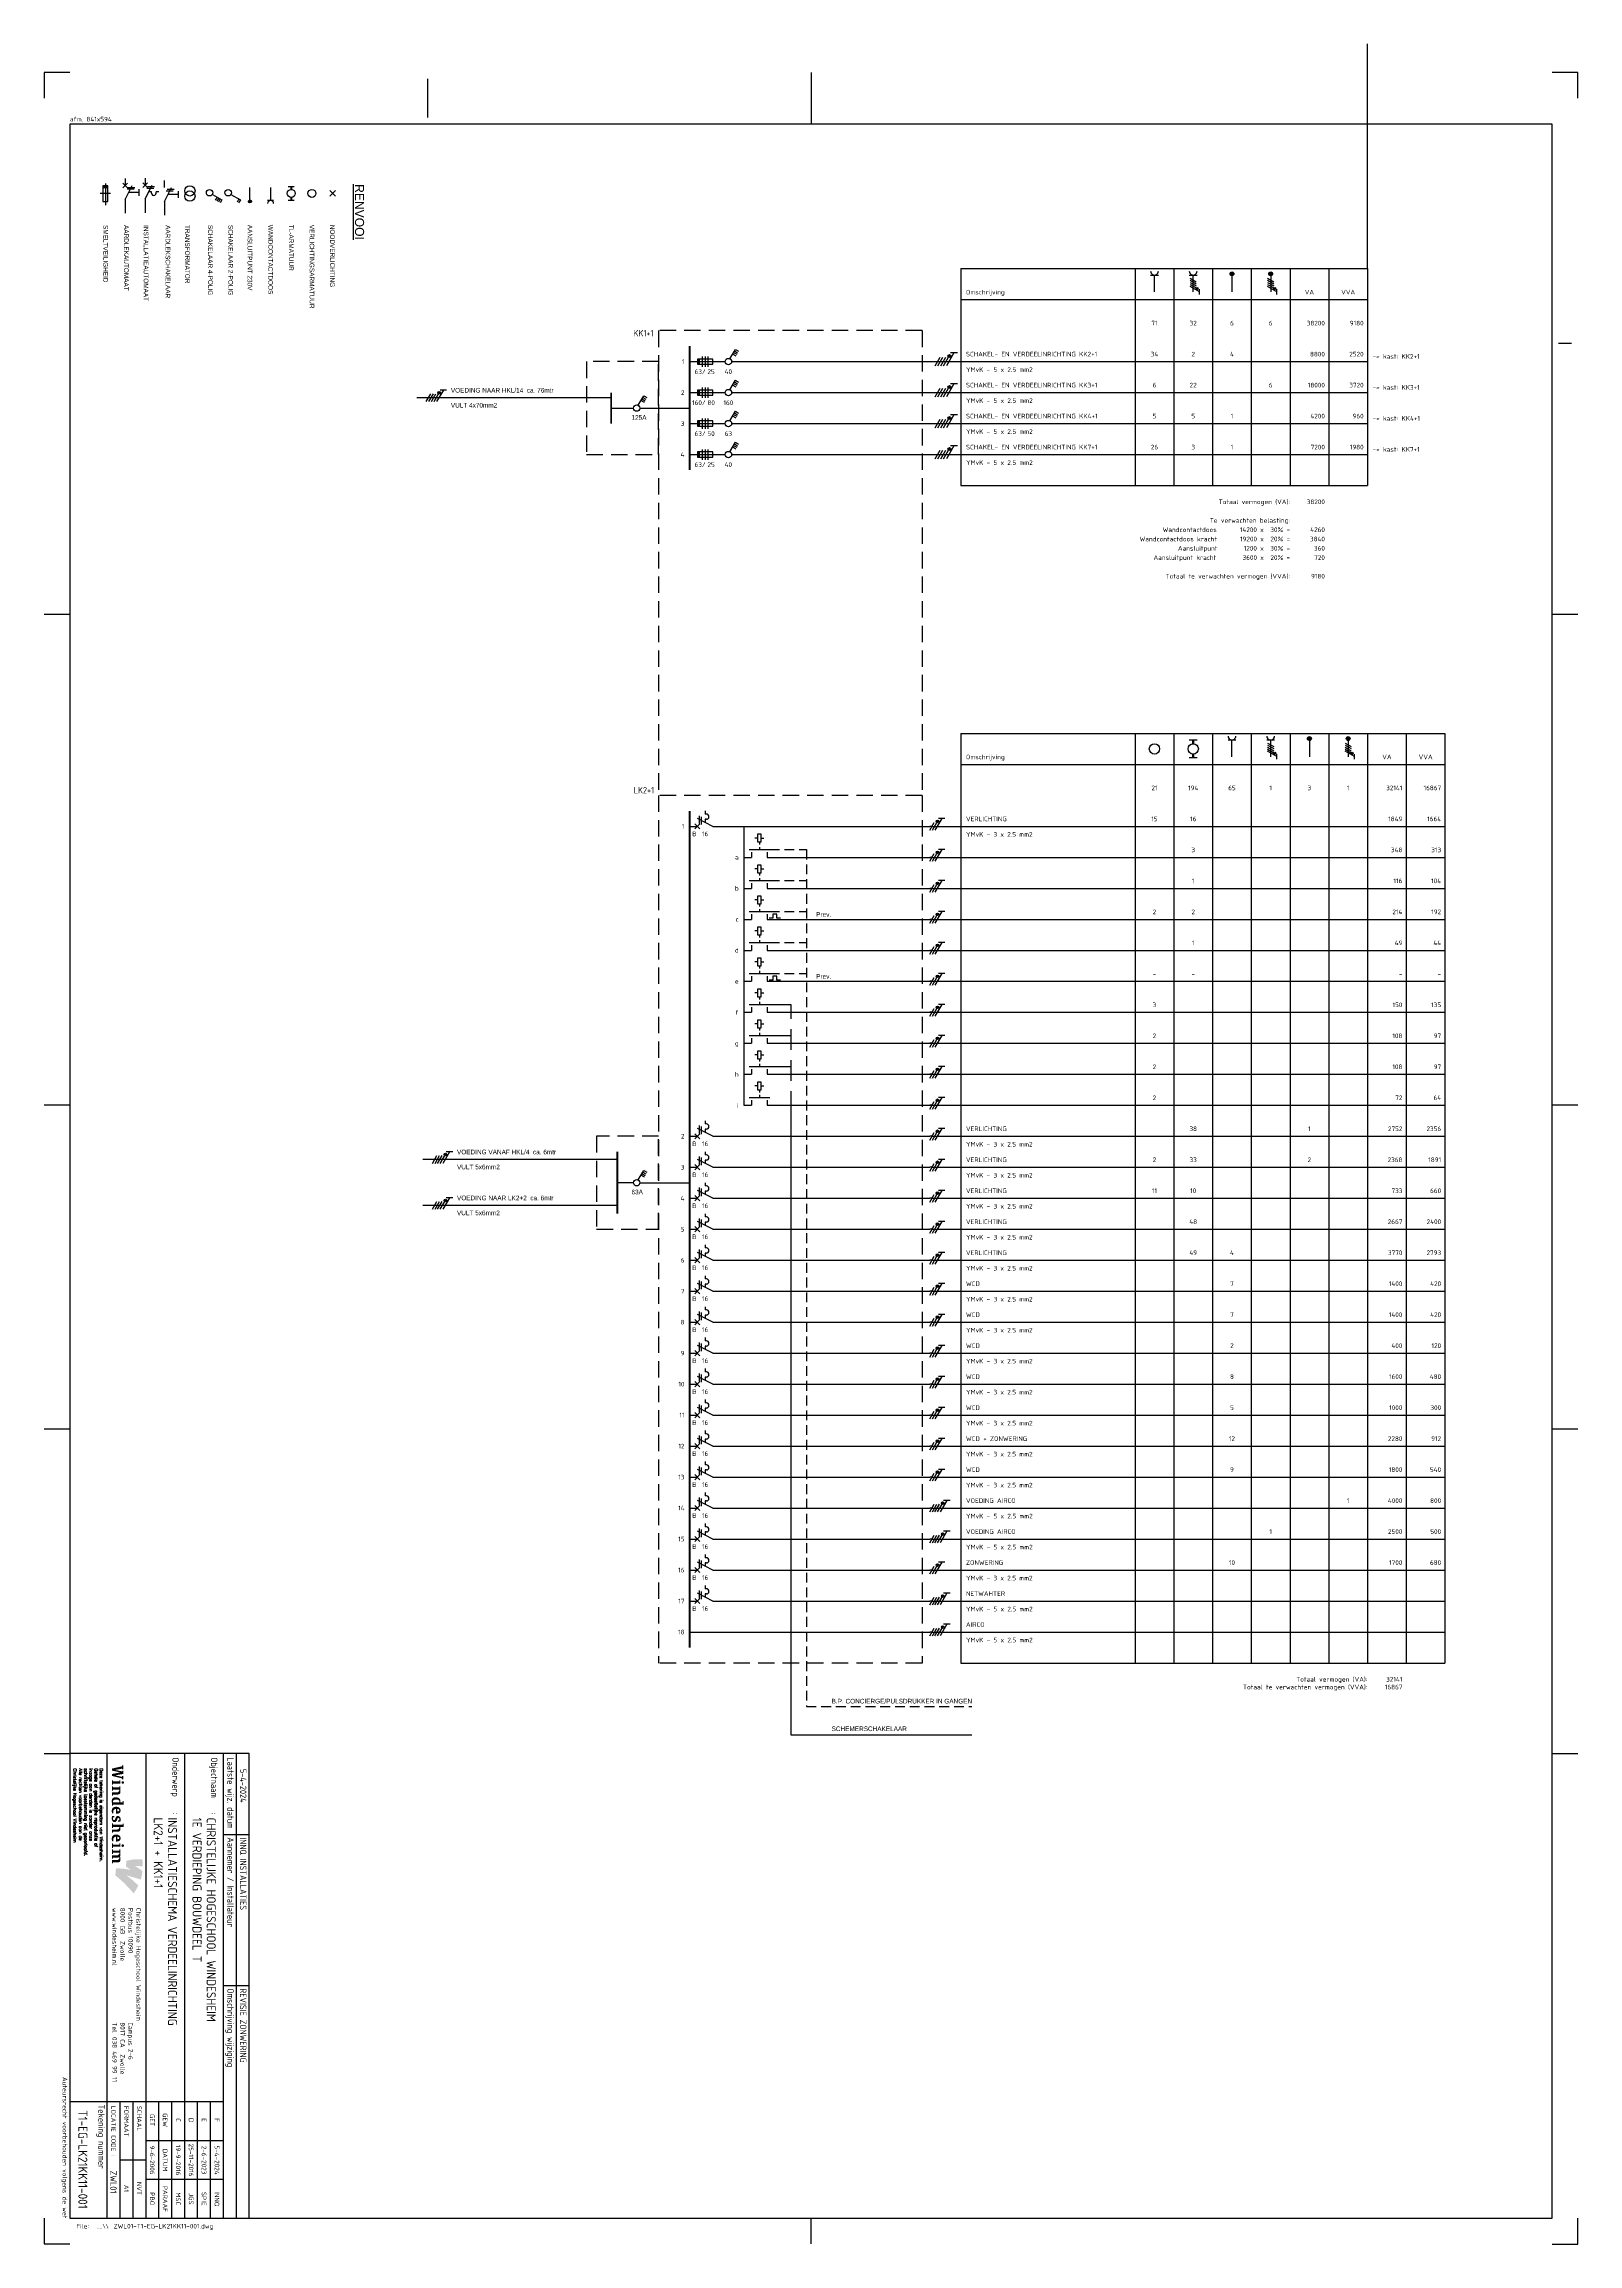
# Model space of a CAD drawing. Header units: millimetres. Extents: x 247 to 841, y 594 to 1446.
import ezdxf
from ezdxf.enums import TextEntityAlignment as Align

# ---------------------------------------------------------------- set-up
doc = ezdxf.new("R2010")
doc.units = ezdxf.units.MM
for name, pattern in [('DASHED', [19.05, 12.7, -6.35]), ('HIDDEN', [9.525, 6.35, -3.175]), ('STABI11', [2, 1, -1])]:
    doc.linetypes.add(name, pattern=pattern)
doc.layers.get('0').update_dxf_attribs({"linetype": 'CONTINUOUS'})
for name, color, linetype in [('00att018', 1, 'CONTINUOUS'), ('00att025', 2, 'CONTINUOUS'), ('00att035', 3, 'CONTINUOUS'), ('00att050', 4, 'CONTINUOUS'), ('00kad018', 1, 'CONTINUOUS'), ('00kad025', 2, 'CONTINUOUS'), ('00kad070', 5, 'CONTINUOUS'), ('BL$2----_KADER', 7, 'CONTINUOUS'), ('BL$4----_LOGO', 7, 'CONTINUOUS'), ('BL$4----_STEMPEL', 7, 'CONTINUOUS'), ('EL$1----', 3, 'CONTINUOUS'), ('EL$1----__KK1+1', 3, 'CONTINUOUS'), ('EL$1----__LK2+1', 3, 'CONTINUOUS'), ('EL$1----_LK2+2', 3, 'CONTINUOUS'), ('LAAG_1', 160, 'CONTINUOUS')]:
    doc.layers.add(name, color=color, linetype=linetype)
doc.styles.add('BURO-018', font='BUROFONT', dxfattribs={"height": 1.8})
doc.styles.add('BURO-035', font='BUROFONT.shx', dxfattribs={"height": 3.5})
doc.styles.add('EDU', font='ROMANS.SHX', dxfattribs={"height": 2.5})
doc.styles.add('ISO', font='isocp.shx')
doc.styles.add('STABICAD-018', font='ISOCP.SHX', dxfattribs={"height": 1.8})

# ---------------------------------------------------------------- blocks, each defined once
blk = doc.blocks.new('RENV_DION')
at = {"layer": 'EL$1----', "linetype": 'Continuous'}
for p, q in [((485.12, 256.64), (487.32, 254.44)), ((487.32, 256.64), (485.12, 254.44)), ((483.5, 238.37), (483.5, 240.7)), ((488.94, 240.7), (488.94, 238.37)), ((483.89, 231.54), (488.94, 231.54)), ((488.94, 232.7), (488.94, 230.37)), ((489.33, 223.54), (483.89, 223.54)), ((486.57, 208.98), (488.69, 212.65)), ((487.64, 210.83), (488.85, 210.13)), ((487.99, 211.43), (489.2, 210.73)), ((488.34, 212.04), (489.55, 211.34)), ((488.69, 212.65), (489.9, 211.95)), ((489.35, 190.42), (483.95, 193.12)), ((484.62, 191.43), (484.62, 194.13)), ((485.3, 193.8), (485.3, 191.1)), ((485.66, 188.31), (485.66, 187.19)), ((486.65, 195.82), (486.65, 191.77)), ((480.26, 182.91), (482.96, 182.91)), ((482.06, 183.81), (483.86, 182.01)), ((483.86, 183.81), (482.06, 182.01)), ((488.36, 182.91), (482.96, 185.61)), ((483.63, 186.63), (483.63, 183.93)), ((484.31, 186.29), (484.31, 183.59)), ((486.11, 187.19), (485.66, 187.19)), ((486.11, 185.39), (485.66, 185.39)), ((485.66, 185.39), (485.66, 184.26)), ((485.84, 180.58), (485.84, 176.53)), ((488.36, 182.91), (493.76, 182.91)), ((484.04, 176.08), (482.24, 174.28)), ((482.24, 176.08), (484.04, 174.28)), ((488.54, 175.18), (483.14, 177.88)), ((482.39, 167.57), (490.81, 167.57)), ((489.31, 168.57), (483.31, 168.57)), ((483.31, 168.57), (483.31, 166.57)), ((483.31, 166.57), (489.31, 166.57)), ((486.31, 169.57), (486.31, 165.57)), ((489.31, 166.57), (489.31, 168.57))]:
    blk.add_line(p, q, dxfattribs=at)
at = {"layer": 'EL$1----', "color": 3, "linetype": 'Continuous'}
for p, q in [((486.57, 216.18), (488.69, 219.85)), ((488.34, 219.25), (489.55, 218.55)), ((488.69, 219.85), (489.9, 219.15))]:
    blk.add_line(p, q, dxfattribs=at)
at = {"layer": 'EL$1----'}
for p, q in [((483.86, 190.42), (481.16, 190.42)), ((489.35, 190.42), (494.66, 190.42)), ((483.9, 176.31), (483.9, 179.01)), ((483.14, 175.29), (480.44, 175.29)), ((484.49, 175.97), (484.49, 178.67)), ((488.54, 175.18), (493.85, 175.18))]:
    blk.add_line(p, q, dxfattribs=at)
at = {"layer": 'EL$1----', "linetype": 'Continuous'}
for points, const_width in [([(486.41, 255.54, 1), (486.02, 255.54, 1)], 0.389), ([(489.33, 223.83, 1), (489.33, 223.24, 1)], 0.583)]:
    blk.add_lwpolyline(points, format="xyb", close=True, dxfattribs=dict(at, const_width=const_width))
for points, const_width in [([(484.66, 239.54), (483.5, 239.54)], 0.778), ([(487.77, 239.54), (488.94, 239.54)], 0.778), ([(485.3, 195.82), (488, 195.82)], 0.45), ([(484.49, 180.58), (487.19, 180.58)], 0.45)]:
    blk.add_lwpolyline(points, dxfattribs=dict(at, const_width=const_width))
for centre, radius in [((486.22, 247.54), 1.56), ((486.22, 239.54), 1.56), ((489.33, 223.54), 0.583), ((485.95, 207.9), 1.25), ((485.24, 200.27), 2), ((487.24, 200.27), 2)]:
    blk.add_circle(centre, radius, dxfattribs=at)
at = {"layer": 'EL$1----', "color": 3, "linetype": 'Continuous'}
blk.add_circle((485.95, 215.1), 1.25, dxfattribs=at)
at = {"layer": 'EL$1----', "linetype": 'Continuous'}
for centre, radius, start, end in [((490.11, 231.54), 1.17, 90, 270), ((486.11, 186.29), 0.9, 270, 90)]:
    blk.add_arc(centre, radius, start, end, dxfattribs=at)
blk.add_solid([(483.31, 168.57), (484.31, 168.57), (483.31, 166.57), (484.31, 166.57)], dxfattribs=at)
at = {"layer": 'EL$1----', "color": 3, "style": 'BURO-035'}
blk.add_text('%%URENVOOI', height=3.5, dxfattribs=at).set_placement((482.63, 264.23))
at = {"layer": 'EL$1----', "color": 1, "style": 'BURO-018'}
for s, p in [('NOODVERLICHTING', (498.36, 255.47)), ('VERLICHTINGSARMATUUR', (498.36, 247.55)), ('TL-ARMATUUR', (498.36, 239.54)), ('WANDCONTACTDOOS', (498.36, 231.52)), ('AANSLUITPUNT 230V', (498.36, 223.5)), ('SCHAKELAAR 2-POLIG', (498.43, 216.06)), ('SCHAKELAAR 4-POLIG', (498.43, 208.21)), ('TRANSFORMATOR', (498.43, 199.33)), ('AARDLEKSCHAKELAAR', (498.49, 191.75)), ('INSTALLATIEAUTOMAAT', (498.49, 183.3)), ('AARDLEKAUTOMAAT', (498.47, 175.66)), ('SMELTVEILIGHEID', (498.47, 167.66))]:
    blk.add_text(s, height=1.8, dxfattribs=at).set_placement(p, align=Align.MIDDLE_LEFT)
blk = doc.blocks.new('a1-windesheim-hor')
at = {"layer": '00kad018', "color": 1}
for p, q in [((0, 594), (0, 584)), ((10, 594), (0, 594)), ((105, 591.5), (105, 586.5)), ((210, 594), (210, 584)), ((400, 594), (400, 584)), ((525.5, 594), (525.5, 584)), ((651, 584), (651, 594)), ((841, 594), (831, 594)), ((841, 584), (841, 594)), ((0, 297), (20, 297)), ((831, 297), (841, 297)), ((2.5, 148.5), (17.5, 148.5)), ((0, 10), (0, 0)), ((210, 10), (210, 0)), ((400, 10), (400, 0)), ((525.5, 10), (525.5, 0)), ((651, 0), (651, 10)), ((841, 0), (841, 10)), ((0, 0), (10, 0)), ((831, 0), (841, 0))]:
    blk.add_line(p, q, dxfattribs=at)
at = {"layer": '00kad070', "color": 5}
for p, q in [((831, 584), (20, 584)), ((20, 584), (20, 10)), ((831, 10), (831, 584)), ((20, 10), (831, 10))]:
    blk.add_line(p, q, dxfattribs=at)
at = {"layer": '00att018', "color": 1, "style": 'ISO'}
blk.add_text('afm. 841x594', height=1.8, rotation=90, dxfattribs=at).set_placement((19, 10))
blk.add_text('Auteursrecht voorbehouden volgens de wet', height=1.8, dxfattribs=at).set_placement((831.08, 7.2), align=Align.RIGHT)
blk = doc.blocks.new('AI9-BLK4')
at = {"layer": 'LAAG_1'}
h = blk.add_hatch(color=40, dxfattribs=at)
edge = h.paths.add_edge_path()
edge.add_spline(control_points=[(7.1, 7.2), (4.8, 4.7), (2.6, 2.6), (-0.7, -2.1), (0, 0.5), (1.3, 5.9), (2.6, 9), (0.7, 9.7), (-2.2, 10.3), (-4.1, 10.4), (-5.5, 8.8), (-7.5, 5.5), (-8.1, 4.4), (-8, 6.9), (-7.7, 9.3), (-7.6, 10.6), (-9.6, 10.7), (-11, 10.6), (-13.2, 10.3), (-13.3, 6), (-13.1, 2), (-12, -2), (-10.8, -2.1), (-7.6, -2.4), (-7.6, -2.4), (-7.1, -1.7), (-6.1, 0), (-5, 1.4), (-5.4, -0.9), (-5.9, -4.1), (-6.1, -7.2), (-6.1, -8.1), (-6.2, -9.1), (-6.2, -10.1), (-4.7, -10.2), (-1, -10.6), (-0.7, -10.6), (-0.7, -10.6), (-0.7, -10.6), (-0.7, -10.6), (-0.7, -10.6), (-0.7, -10.6), (-0.7, -10.6), (0.7, -8.8), (2.3, -7), (3.6, -5.5), (4.7, -4.4), (5.7, -3.3), (6.7, -2.4), (9.3, 0.1), (11.5, 2.1), (13.2, 3.5), (11, 5.1), (9.5, 6.1), (7.1, 7.2)], knot_values=[0, 0, 0, 0, 1, 1, 1, 2, 2, 2, 3, 3, 3, 4, 4, 4, 5, 5, 5, 6, 6, 6, 7, 7, 7, 8, 8, 8, 9, 9, 9, 10, 10, 10, 11, 11, 11, 12, 12, 12, 13, 13, 13, 14, 14, 14, 15, 15, 15, 16, 16, 16, 17, 17, 17, 18, 18, 18, 18], degree=3, periodic=0)
h = blk.add_hatch(color=154, dxfattribs=at)
edge = h.paths.add_edge_path()
edge.add_spline(control_points=[(-0.7, -10.6), (-0.7, -10.6), (-0.7, -10.6), (-0.7, -10.6), (-0.7, -10.6), (-0.7, -10.6), (-0.7, -10.6)], knot_values=[0, 0, 0, 0, 1, 1, 1, 2, 2, 2, 2], degree=3, periodic=0)
h = blk.add_hatch(color=154, dxfattribs=at)
edge = h.paths.add_edge_path()
edge.add_spline(control_points=[(-0.7, -10.6), (-0.7, -10.6), (-0.7, -10.6), (-0.7, -10.6), (-0.7, -10.6), (-0.7, -10.6), (-0.7, -10.6)], knot_values=[0, 0, 0, 0, 1, 1, 1, 2, 2, 2, 2], degree=3, periodic=0)
blk = doc.blocks.new('AI9-BLK3')
at = {"layer": 'LAAG_1'}
h = blk.add_hatch(color=154, dxfattribs=at)
edge = h.paths.add_edge_path()
edge.add_spline(control_points=[(-27.8, 3.2), (-27.8, 3.2), (-29.8, -4.7), (-29.8, -4.7), (-29.8, -4.7), (-31.2, -4.7), (-31.2, -4.7), (-31.2, -4.7), (-32.5, 1.8), (-32.5, 1.8), (-32.5, 1.8), (-33.9, -4.7), (-33.9, -4.7), (-33.9, -4.7), (-35.4, -4.7), (-35.4, -4.7), (-35.4, -4.7), (-37.2, 3.2), (-37.2, 3.2), (-37.2, 3.2), (-38, 3.2), (-38, 3.2), (-38, 3.2), (-38, 4.2), (-38, 4.2), (-38, 4.2), (-34.8, 4.2), (-34.8, 4.2), (-34.8, 4.2), (-34.8, 3.2), (-34.8, 3.2), (-34.8, 3.2), (-35.4, 3.2), (-35.4, 3.2), (-35.4, 3.2), (-34.4, -2.1), (-34.4, -2.1), (-34.4, -2.1), (-33.2, 3.3), (-33.2, 3.3), (-33.2, 3.3), (-33.7, 3.3), (-33.7, 3.3), (-33.7, 3.3), (-33.7, 4.2), (-33.7, 4.2), (-33.7, 4.2), (-31.3, 4.2), (-31.3, 4.2), (-31.3, 4.2), (-30.2, -2.1), (-30.2, -2.1), (-30.2, -2.1), (-29, 3.2), (-29, 3.2), (-29, 3.2), (-29.8, 3.2), (-29.8, 3.2), (-29.8, 3.2), (-29.8, 4.2), (-29.8, 4.2), (-29.8, 4.2), (-27.2, 4.2), (-27.2, 4.2), (-27.2, 4.2), (-27.2, 3.2), (-27.2, 3.2), (-27.2, 3.2), (-27.8, 3.2), (-27.8, 3.2)], knot_values=[0, 0, 0, 0, 1, 1, 1, 2, 2, 2, 3, 3, 3, 4, 4, 4, 5, 5, 5, 6, 6, 6, 7, 7, 7, 8, 8, 8, 9, 9, 9, 10, 10, 10, 11, 11, 11, 12, 12, 12, 13, 13, 13, 14, 14, 14, 15, 15, 15, 16, 16, 16, 17, 17, 17, 18, 18, 18, 19, 19, 19, 20, 20, 20, 21, 21, 21, 22, 22, 22, 23, 23, 23, 23], degree=3, periodic=0)
h = blk.add_hatch(color=154, dxfattribs=at)
edge = h.paths.add_edge_path()
edge.add_spline(control_points=[(-26.4, -4.7), (-26.4, -4.7), (-26.4, -3.9), (-26.4, -3.9), (-26.4, -3.9), (-25.5, -3.9), (-25.5, -3.9), (-25.5, -3.9), (-25.5, 1.2), (-25.5, 1.2), (-25.5, 1.2), (-26.4, 1.2), (-26.4, 1.2), (-26.4, 1.2), (-26.4, 2), (-26.4, 2), (-26.4, 2), (-23.8, 2), (-23.8, 2), (-23.8, 2), (-23.8, -3.9), (-23.8, -3.9), (-23.8, -3.9), (-22.9, -3.9), (-22.9, -3.9), (-22.9, -3.9), (-22.9, -4.7), (-22.9, -4.7), (-22.9, -4.7), (-26.4, -4.7), (-26.4, -4.7)], knot_values=[0, 0, 0, 0, 1, 1, 1, 2, 2, 2, 3, 3, 3, 4, 4, 4, 5, 5, 5, 6, 6, 6, 7, 7, 7, 8, 8, 8, 9, 9, 9, 10, 10, 10, 10], degree=3, periodic=0)
edge = h.paths.add_edge_path()
edge.add_spline(control_points=[(-24.7, 2.7), (-25.2, 2.7), (-25.7, 3.2), (-25.7, 3.7), (-25.7, 4.3), (-25.2, 4.8), (-24.7, 4.8), (-24.1, 4.8), (-23.6, 4.3), (-23.6, 3.7), (-23.6, 3.2), (-24.1, 2.7), (-24.7, 2.7)], knot_values=[0, 0, 0, 0, 1, 1, 1, 2, 2, 2, 3, 3, 3, 4, 4, 4, 4], degree=3, periodic=0)
h = blk.add_hatch(color=154, dxfattribs=at)
edge = h.paths.add_edge_path()
edge.add_spline(control_points=[(-17, -4.7), (-17, -4.7), (-17, -0.9), (-17, -0.9), (-17, -0.3), (-17.2, 0.2), (-17.5, 0.5), (-17.9, 0.9), (-18.3, 1.1), (-18.9, 1.1), (-19, 1.1), (-19, 1.1), (-19.1, 1.1), (-19.1, 1.1), (-19.1, -3.9), (-19.1, -3.9), (-19.1, -3.9), (-18.2, -3.9), (-18.2, -3.9), (-18.2, -3.9), (-18.2, -4.7), (-18.2, -4.7), (-18.2, -4.7), (-21.7, -4.7), (-21.7, -4.7), (-21.7, -4.7), (-21.7, -3.9), (-21.7, -3.9), (-21.7, -3.9), (-20.8, -3.9), (-20.8, -3.9), (-20.8, -3.9), (-20.8, 1.2), (-20.8, 1.2), (-20.8, 1.2), (-21.7, 1.2), (-21.7, 1.2), (-21.7, 1.2), (-21.7, 2), (-21.7, 2), (-21.7, 2), (-19.4, 2), (-19.4, 2), (-19.1, 2), (-18.9, 2), (-18.6, 2), (-17, 2), (-16.3, 1.9), (-15.9, 1.4), (-15.5, 1), (-15.3, 0.6), (-15.3, -0.2), (-15.3, -0.2), (-15.3, -3.9), (-15.3, -3.9), (-15.3, -3.9), (-14.5, -3.9), (-14.5, -3.9), (-14.5, -3.9), (-14.5, -4.7), (-14.5, -4.7), (-14.5, -4.7), (-17, -4.7), (-17, -4.7)], knot_values=[0, 0, 0, 0, 1, 1, 1, 2, 2, 2, 3, 3, 3, 4, 4, 4, 5, 5, 5, 6, 6, 6, 7, 7, 7, 8, 8, 8, 9, 9, 9, 10, 10, 10, 11, 11, 11, 12, 12, 12, 13, 13, 13, 14, 14, 14, 15, 15, 15, 16, 16, 16, 17, 17, 17, 18, 18, 18, 19, 19, 19, 20, 20, 20, 21, 21, 21, 21], degree=3, periodic=0)
h = blk.add_hatch(color=154, dxfattribs=at)
edge = h.paths.add_edge_path(flags=16)
edge.add_spline(control_points=[(-6.8, -4.7), (-6.8, -4.7), (-6.8, -3.9), (-6.8, -3.9), (-6.8, -3.9), (-7.6, -3.9), (-7.6, -3.9), (-7.6, -3.9), (-7.6, 4.5), (-7.6, 4.5), (-7.6, 4.5), (-10.2, 4.5), (-10.2, 4.5), (-10.2, 4.5), (-10.2, 3.6), (-10.2, 3.6), (-10.2, 3.6), (-9.3, 3.6), (-9.3, 3.6), (-9.3, 3.6), (-9.3, 2), (-9.3, 2), (-9.6, 2), (-9.8, 2), (-10.2, 2), (-11.9, 2), (-13.2, 0.7), (-13.2, -1.5), (-13.2, -3.8), (-12.3, -4.8), (-10.3, -4.8), (-9.9, -4.8), (-9.3, -4.7), (-9.1, -4.7), (-9.1, -4.7), (-6.8, -4.7), (-6.8, -4.7)], knot_values=[0, 0, 0, 0, 1, 1, 1, 2, 2, 2, 3, 3, 3, 4, 4, 4, 5, 5, 5, 6, 6, 6, 7, 7, 7, 8, 8, 8, 9, 9, 9, 10, 10, 10, 11, 11, 11, 12, 12, 12, 12], degree=3, periodic=0)
edge = h.paths.add_edge_path()
edge.add_spline(control_points=[(-9.3, -3.7), (-9.5, -3.8), (-9.6, -3.8), (-9.8, -3.8), (-10.8, -3.8), (-11.5, -3.1), (-11.5, -1.2), (-11.5, 0.4), (-10.9, 1.1), (-10, 1.1), (-9.7, 1.1), (-9.5, 1), (-9.3, 1), (-9.3, 1), (-9.3, -3.7), (-9.3, -3.7)], knot_values=[0, 0, 0, 0, 1, 1, 1, 2, 2, 2, 3, 3, 3, 4, 4, 4, 5, 5, 5, 5], degree=3, periodic=0)
h = blk.add_hatch(color=154, dxfattribs=at)
edge = h.paths.add_edge_path(flags=16)
edge.add_spline(control_points=[(-0.4, -1.4), (-0.4, 1), (-1.2, 2.1), (-3, 2.1), (-4.8, 2.1), (-5.9, 0.7), (-5.9, -1.4), (-5.9, -3.6), (-4.8, -4.8), (-2.7, -4.8), (-1.9, -4.8), (-1.2, -4.6), (-0.7, -4.4), (-0.7, -4.4), (-0.7, -3.5), (-0.7, -3.5), (-1.2, -3.6), (-1.6, -3.6), (-2, -3.6), (-3.4, -3.6), (-4.2, -2.5), (-4.2, -1.4), (-4.2, -1.4), (-0.4, -1.4), (-0.4, -1.4)], knot_values=[0, 0, 0, 0, 1, 1, 1, 2, 2, 2, 3, 3, 3, 4, 4, 4, 5, 5, 5, 6, 6, 6, 7, 7, 7, 8, 8, 8, 8], degree=3, periodic=0)
edge = h.paths.add_edge_path()
edge.add_spline(control_points=[(-2.2, -0.5), (-2.2, -0.5), (-4.2, -0.5), (-4.2, -0.5), (-4.2, 0.5), (-3.8, 1.1), (-3.2, 1.1), (-2.6, 1.1), (-2.2, 0.6), (-2.2, -0.5)], knot_values=[0, 0, 0, 0, 1, 1, 1, 2, 2, 2, 3, 3, 3, 3], degree=3, periodic=0)
h = blk.add_hatch(color=154, dxfattribs=at)
edge = h.paths.add_edge_path()
edge.add_spline(control_points=[(3.2, -4.8), (2.4, -4.8), (1.5, -4.6), (1.3, -4.5), (1.3, -4.5), (1.3, -2.7), (1.3, -2.7), (1.3, -2.7), (2.3, -2.7), (2.3, -2.7), (2.3, -2.7), (2.3, -3.6), (2.3, -3.6), (2.6, -3.7), (2.9, -3.8), (3.3, -3.8), (4.1, -3.8), (4.5, -3.5), (4.5, -3), (4.5, -2.5), (4.1, -2.3), (3.5, -2.1), (3.5, -2.1), (2.7, -1.8), (2.7, -1.8), (1.8, -1.5), (1.3, -1), (1.3, 0.1), (1.3, 1.2), (2.3, 2.1), (3.9, 2.1), (4.6, 2.1), (5.3, 2), (5.7, 1.9), (5.7, 1.9), (5.7, 0), (5.7, 0), (5.7, 0), (4.7, 0), (4.7, 0), (4.7, 0), (4.7, 1), (4.7, 1), (4.4, 1.1), (4.2, 1.1), (3.9, 1.1), (3.2, 1.1), (2.8, 0.8), (2.8, 0.4), (2.8, 0), (3, -0.2), (3.6, -0.4), (3.6, -0.4), (4.4, -0.7), (4.4, -0.7), (5.4, -1), (6, -1.6), (6, -2.6), (6, -4), (4.8, -4.8), (3.2, -4.8)], knot_values=[0, 0, 0, 0, 1, 1, 1, 2, 2, 2, 3, 3, 3, 4, 4, 4, 5, 5, 5, 6, 6, 6, 7, 7, 7, 8, 8, 8, 9, 9, 9, 10, 10, 10, 11, 11, 11, 12, 12, 12, 13, 13, 13, 14, 14, 14, 15, 15, 15, 16, 16, 16, 17, 17, 17, 18, 18, 18, 19, 19, 19, 20, 20, 20, 20], degree=3, periodic=0)
h = blk.add_hatch(color=154, dxfattribs=at)
edge = h.paths.add_edge_path()
edge.add_spline(control_points=[(11.8, -4.7), (11.8, -4.7), (11.8, -1), (11.8, -1), (11.8, -0.3), (11.7, 0.2), (11.3, 0.5), (10.9, 0.9), (10.5, 1.1), (10, 1.1), (9.9, 1.1), (9.8, 1.1), (9.7, 1.1), (9.7, 1.1), (9.7, -3.9), (9.7, -3.9), (9.7, -3.9), (10.6, -3.9), (10.6, -3.9), (10.6, -3.9), (10.6, -4.7), (10.6, -4.7), (10.6, -4.7), (7.1, -4.7), (7.1, -4.7), (7.1, -4.7), (7.1, -3.9), (7.1, -3.9), (7.1, -3.9), (8, -3.9), (8, -3.9), (8, -3.9), (8, 3.6), (8, 3.6), (8, 3.6), (7.2, 3.6), (7.2, 3.6), (7.2, 3.6), (7.2, 4.5), (7.2, 4.5), (7.2, 4.5), (9.7, 4.5), (9.7, 4.5), (9.7, 4.5), (9.7, 2), (9.7, 2), (9.9, 2), (10.2, 2), (10.5, 2), (11.9, 2), (12.5, 1.8), (13, 1.4), (13.4, 1), (13.5, 0.5), (13.5, -0.2), (13.5, -0.2), (13.5, -3.9), (13.5, -3.9), (13.5, -3.9), (14.3, -3.9), (14.3, -3.9), (14.3, -3.9), (14.3, -4.7), (14.3, -4.7), (14.3, -4.7), (11.8, -4.7), (11.8, -4.7)], knot_values=[0, 0, 0, 0, 1, 1, 1, 2, 2, 2, 3, 3, 3, 4, 4, 4, 5, 5, 5, 6, 6, 6, 7, 7, 7, 8, 8, 8, 9, 9, 9, 10, 10, 10, 11, 11, 11, 12, 12, 12, 13, 13, 13, 14, 14, 14, 15, 15, 15, 16, 16, 16, 17, 17, 17, 18, 18, 18, 19, 19, 19, 20, 20, 20, 21, 21, 21, 22, 22, 22, 22], degree=3, periodic=0)
h = blk.add_hatch(color=154, dxfattribs=at)
edge = h.paths.add_edge_path(flags=16)
edge.add_spline(control_points=[(21.1, -1.4), (21.1, 1), (20.4, 2.1), (18.5, 2.1), (16.7, 2.1), (15.6, 0.7), (15.6, -1.4), (15.6, -3.6), (16.8, -4.8), (18.9, -4.8), (19.6, -4.8), (20.3, -4.6), (20.8, -4.4), (20.8, -4.4), (20.8, -3.5), (20.8, -3.5), (20.4, -3.6), (19.9, -3.6), (19.5, -3.6), (18.1, -3.6), (17.3, -2.5), (17.3, -1.4), (17.3, -1.4), (21.1, -1.4), (21.1, -1.4)], knot_values=[0, 0, 0, 0, 1, 1, 1, 2, 2, 2, 3, 3, 3, 4, 4, 4, 5, 5, 5, 6, 6, 6, 7, 7, 7, 8, 8, 8, 8], degree=3, periodic=0)
edge = h.paths.add_edge_path()
edge.add_spline(control_points=[(19.3, -0.5), (19.3, -0.5), (17.3, -0.5), (17.3, -0.5), (17.3, 0.5), (17.8, 1.1), (18.4, 1.1), (18.9, 1.1), (19.3, 0.6), (19.3, -0.5)], knot_values=[0, 0, 0, 0, 1, 1, 1, 2, 2, 2, 3, 3, 3, 3], degree=3, periodic=0)
h = blk.add_hatch(color=154, dxfattribs=at)
edge = h.paths.add_edge_path()
edge.add_spline(control_points=[(22.5, -4.7), (22.5, -4.7), (22.5, -3.9), (22.5, -3.9), (22.5, -3.9), (23.4, -3.9), (23.4, -3.9), (23.4, -3.9), (23.4, 1.2), (23.4, 1.2), (23.4, 1.2), (22.5, 1.2), (22.5, 1.2), (22.5, 1.2), (22.5, 2), (22.5, 2), (22.5, 2), (25.1, 2), (25.1, 2), (25.1, 2), (25.1, -3.9), (25.1, -3.9), (25.1, -3.9), (26, -3.9), (26, -3.9), (26, -3.9), (26, -4.7), (26, -4.7), (26, -4.7), (22.5, -4.7), (22.5, -4.7)], knot_values=[0, 0, 0, 0, 1, 1, 1, 2, 2, 2, 3, 3, 3, 4, 4, 4, 5, 5, 5, 6, 6, 6, 7, 7, 7, 8, 8, 8, 9, 9, 9, 10, 10, 10, 10], degree=3, periodic=0)
edge = h.paths.add_edge_path()
edge.add_spline(control_points=[(24.2, 2.7), (23.6, 2.7), (23.2, 3.2), (23.2, 3.7), (23.2, 4.3), (23.6, 4.8), (24.2, 4.8), (24.8, 4.8), (25.3, 4.3), (25.3, 3.7), (25.3, 3.2), (24.8, 2.7), (24.2, 2.7)], knot_values=[0, 0, 0, 0, 1, 1, 1, 2, 2, 2, 3, 3, 3, 4, 4, 4, 4], degree=3, periodic=0)
h = blk.add_hatch(color=154, dxfattribs=at)
edge = h.paths.add_edge_path()
edge.add_spline(control_points=[(35.5, -4.7), (35.5, -4.7), (35.5, -0.9), (35.5, -0.9), (35.5, -0.3), (35.3, 0.2), (35, 0.5), (34.7, 0.9), (34.2, 1.1), (33.5, 1.1), (33.4, 1.1), (33.3, 1), (33.2, 1), (33.4, 0.8), (33.5, 0.3), (33.5, -0.1), (33.5, -0.1), (33.5, -3.9), (33.5, -3.9), (33.5, -3.9), (34.3, -3.9), (34.3, -3.9), (34.3, -3.9), (34.3, -4.7), (34.3, -4.7), (34.3, -4.7), (31.8, -4.7), (31.8, -4.7), (31.8, -4.7), (31.8, -0.9), (31.8, -0.9), (31.8, -0.2), (31.6, 0.2), (31.3, 0.5), (30.9, 0.9), (30.5, 1.1), (30, 1.1), (30, 1.1), (29.9, 1.1), (29.8, 1.1), (29.8, 1.1), (29.8, -3.9), (29.8, -3.9), (29.8, -3.9), (30.6, -3.9), (30.6, -3.9), (30.6, -3.9), (30.6, -4.7), (30.6, -4.7), (30.6, -4.7), (27.2, -4.7), (27.2, -4.7), (27.2, -4.7), (27.2, -3.9), (27.2, -3.9), (27.2, -3.9), (28.1, -3.9), (28.1, -3.9), (28.1, -3.9), (28.1, 1.2), (28.1, 1.2), (28.1, 1.2), (27.2, 1.2), (27.2, 1.2), (27.2, 1.2), (27.2, 2), (27.2, 2), (27.2, 2), (29.6, 2), (29.6, 2), (29.9, 2), (30.2, 2), (30.4, 2), (31.4, 2), (31.9, 1.9), (32.5, 1.7), (33, 1.9), (33.7, 2), (34.5, 2), (35.6, 2), (36.3, 1.8), (36.7, 1.4), (37.1, 1), (37.2, 0.5), (37.2, -0.1), (37.2, -0.1), (37.2, -3.9), (37.2, -3.9), (37.2, -3.9), (38, -3.9), (38, -3.9), (38, -3.9), (38, -4.7), (38, -4.7), (38, -4.7), (35.5, -4.7), (35.5, -4.7)], knot_values=[0, 0, 0, 0, 1, 1, 1, 2, 2, 2, 3, 3, 3, 4, 4, 4, 5, 5, 5, 6, 6, 6, 7, 7, 7, 8, 8, 8, 9, 9, 9, 10, 10, 10, 11, 11, 11, 12, 12, 12, 13, 13, 13, 14, 14, 14, 15, 15, 15, 16, 16, 16, 17, 17, 17, 18, 18, 18, 19, 19, 19, 20, 20, 20, 21, 21, 21, 22, 22, 22, 23, 23, 23, 24, 24, 24, 25, 25, 25, 26, 26, 26, 27, 27, 27, 28, 28, 28, 29, 29, 29, 30, 30, 30, 31, 31, 31, 32, 32, 32, 32], degree=3, periodic=0)
blk = doc.blocks.new('AI9-BLK2')
at = {"layer": 'LAAG_1', "color": 7}
for name, p in [('AI9-BLK4', (36.4, 1.4)), ('AI9-BLK3', (-11.6, -7.2))]:
    blk.add_blockref(name, p, dxfattribs=at)
blk = doc.blocks.new('CHW_ONDERHOEK')
at = {"layer": '00kad025', "color": 2}
for p, q in [((-190, 79.5), (-190, 69.5)), ((-10, 79.5), (-190, 79.5)), ((-158.5, 79.5), (-158.5, 69.5)), ((-100, 79.5), (-100, 69.5)), ((-10, 74.5), (-190, 74.5)), ((-40, 69.5), (-40, 39.5)), ((-25, 69.5), (-25, 39.5)), ((-10, 64.5), (-55, 64.5)), ((-10, 59.5), (-55, 59.5)), ((-10, 54.5), (-55, 54.5)), ((-10, 49.5), (-55, 49.5)), ((-32.5, 39.5), (-32.5, 34.5)), ((-32.5, 34.5), (-32.5, 29.5))]:
    blk.add_line(p, q, dxfattribs=at)
at = {"layer": '00kad070', "color": 5}
for p, q in [((-10, 69.5), (-190, 69.5)), ((-190, 69.5), (-190, 10)), ((-55, 69.5), (-55, 10)), ((-55, 54.5), (-190, 54.5)), ((-10, 44.5), (-55, 44.5)), ((-10, 39.5), (-190, 39.5)), ((-10, 34.5), (-55, 34.5)), ((-10, 29.5), (-55, 29.5)), ((-55, 24.5), (-190, 24.5)), ((-10, 24.5), (-55, 24.5))]:
    blk.add_line(p, q, dxfattribs=at)
at = {"layer": 'LAAG_1', "color": 7, "xscale": 0.5, "yscale": 0.5, "zscale": 0.5}
blk.add_blockref('AI9-BLK2', (-160.6, 32.22), dxfattribs=at)
at = {"layer": '00att018', "color": 1, "style": 'ISO'}
for s, p in [('GEW', (-48, 46)), ('GET', (-48, 41)), ('DATUM', (-32.5, 46)), ('PARAAF', (-17.5, 46))]:
    blk.add_text(s, height=1.8, dxfattribs=at).set_placement(p, align=Align.CENTER)
for s, p in [('SCHAAL', (-53.5, 36)), ('FORMAAT', (-53.5, 31))]:
    blk.add_text(s, height=1.8, dxfattribs=at).set_placement(p)
at = {"layer": '00att018', "color": 1, "linetype": 'Continuous', "style": 'EDU'}
for s, p in [('Gehele of gedeeltelijke reproduktie of', (-184.2, 19.6)), ('inzage aan derden is zonder onze', (-184.2, 17.6)), ('Deze tekening is eigendom van Windesheim.', (-184.2, 21.6)), ('Alle rechten voorbehouden aan de', (-184.2, 13.6)), ('schriftelijke toestemming niet geoorloofd.', (-184.2, 15.6)), ('Christelijke Hogeschool Windesheim', (-184.2, 11.38))]:
    blk.add_text(s, height=1.2, dxfattribs=at).set_placement(p)
at = {"layer": '00att018', "color": 1, "style": 'ISO', "width": 0.9}
blk.add_text('....\\\\', height=1.8, rotation=90, dxfattribs=at).set_placement((-6, 20.5))
at = {"layer": '00att018', "color": 1, "style": 'ISO'}
blk.add_text('File:', height=1.8, rotation=90, dxfattribs=at).set_placement((-6, 12.5))
for tag, p in [('WZ_CODED', (-48, 66.07)), ('WZ_CODEC', (-48, 61.07)), ('WZ_DATUMD', (-32.5, 66.07)), ('WZ_DATUMC', (-32.5, 61.07)), ('WZ_WZGOEDD', (-17.5, 66.07)), ('WZ_WZGOEDC', (-17.5, 61.07)), ('WZ_CODEA', (-48, 51.07)), ('WZ_CODEB', (-48, 56.07)), ('WZ_DATUMA', (-32.5, 51.07)), ('WZ_DATUMB', (-32.5, 56.07)), ('WZ_WZGOEDA', (-17.5, 51.07)), ('WZ_WZGOEDB', (-17.5, 56.07)), ('TKDATCREAT', (-32.5, 41)), ('TKINIT', (-17.5, 41)), ('TKSCHAAL', (-21.5, 36)), ('TKFORMAAT', (-21.5, 31))]:
    blk.add_attdef(tag, text='', height=1.8, dxfattribs=at).set_placement(p, align=Align.CENTER)
blk.add_attdef('DWGNAME', (-6, 26.93), '', height=1.8, rotation=90, dxfattribs=at)
at = {"layer": '00att025', "color": 2, "style": 'ISO'}
for s, p in [('Objectnaam', (-188.5, 64.67)), ('Onderwerp', (-188.5, 49.72)), ('Tekening nummer', (-54, 21))]:
    blk.add_text(s, height=2.5, dxfattribs=at).set_placement(p)
at = {"layer": '00att025', "style": 'ISO'}
for p in [(-167.02, 64.67), (-167.02, 49.78)]:
    blk.add_text(':', height=2.5, dxfattribs=at).set_placement(p)
at = {"layer": '00att025', "color": 1, "style": 'ISO'}
blk.add_text('LOCATIE CODE :', height=1.8, dxfattribs=at).set_placement((-53.5, 26))
at = {"layer": '00att025', "color": 2, "style": 'ISO'}
for tag, p in [('WZ_DATUM', (-184, 75.9)), ('WZ_AANNEMER_INSTALATEUR', (-157.5, 75.9)), ('WZ_OMSCHR', (-99, 75.9))]:
    blk.add_attdef(tag, p, '', height=2.5, dxfattribs=at)
at = {"layer": '00att025', "color": 3, "style": 'ISO'}
blk.add_attdef('TKVRIJ2', text='', height=2.5, dxfattribs=at).set_placement((-24, 25.62), align=Align.CENTER)
at = {"layer": '00att035', "color": 3, "style": 'ISO'}
for s, p in [('Laatste wijz. datum', (-188.5, 71)), ('Aannemer / Installateur', (-157.5, 71)), ('Omschrijving wijziging', (-99, 71))]:
    blk.add_text(s, height=2.5, dxfattribs=at).set_placement(p)
for tag, p in [('TK1OMSCHR', (-165.14, 57.5)), ('PROMSCHR', (-165.14, 63)), ('TK2OMSCHR', (-165.14, 48)), ('TKVRIJ1', (-165.14, 42.5))]:
    blk.add_attdef(tag, p, '', height=3.5, dxfattribs=at)
at = {"layer": '00att050', "color": 4, "style": 'ISO'}
blk.add_attdef('TKFASE', text='', height=5, dxfattribs=at).set_placement((-14.5, 82), align=Align.RIGHT)
blk.add_attdef('TKTEKNR', text='', height=3.5, dxfattribs=at).set_placement((-32.25, 13.23), align=Align.CENTER)
at = {"layer": 'BL$4----_LOGO', "color": 1, "style": 'ISO'}
for s, p in [('Christelijke Hogeschool Windesheim', (-130.19, 35.71)), ('Postbus 10090', (-130.19, 32.63)), ('Campus 2-6', (-85.85, 32.63)), ('www.windesheim.nl', (-130.19, 26.45)), ('8000 GB  Zwolle', (-130.19, 29.54)), ('Tel. 038 469 99 11', (-85.85, 26.45)), ('8017 CA  Zwolle', (-85.85, 29.54))]:
    blk.add_text(s, height=1.8, dxfattribs=at).set_placement(p)
blk = doc.blocks.new('HL3')
at = {"color": 0, "linetype": 'Continuous'}
for p, q in [((-3, 6.98), (-3, 4.48)), ((-3, 5.73), (1.5, 3.13)), ((1.5, 2.13), (-1.5, 3.87)), ((1.5, 1.13), (-1.5, 2.87)), ((1.5, 0.13), (-1.5, 1.87)), ((1.5, -0.87), (-1.5, 0.87))]:
    blk.add_line(p, q, dxfattribs=at)
at = {"color": 0, "linetype": 'Continuous', "const_width": 0.5}
blk.add_lwpolyline([(-1.68, 4.12, 1), (-2.18, 4.12, 1)], format="xyb", close=True, dxfattribs=at)
at = {"color": 0, "linetype": 'Continuous'}
blk.add_circle((-1.93, 4.12), 0.5, dxfattribs=at)
blk = doc.blocks.new('1114A3A')
at = {"color": 0, "linetype": 'Continuous'}
for p, q in [((0.62, 1.08), (2.74, 4.75)), ((1.69, 2.93), (2.9, 2.23)), ((2.04, 3.54), (3.25, 2.84)), ((2.39, 4.14), (3.6, 3.44)), ((2.74, 4.75), (3.95, 4.05))]:
    blk.add_line(p, q, dxfattribs=at)
blk.add_circle((0, 0), 1.25, dxfattribs=at)
at = {"color": 0, "linetype": 'Continuous', "style": 'BURO-018', "flags": 1}
for tag, p in [('E_ID', (0, 0.08)), ('E_MATCODE', (0, -4.92))]:
    blk.add_attdef(tag, p, '', height=1.8, dxfattribs=at)
at = {"color": 0, "linetype": 'Continuous', "style": 'BURO-018'}
blk.add_attdef('E_IGS', text='', height=1.8, dxfattribs=at).set_placement((3, 0.08), align=Align.MIDDLE_LEFT)
blk = doc.blocks.new('070903A')
at = {"color": 0, "linetype": 'Continuous'}
for p, q in [((-3, 0), (-4.5, 0)), ((-1.5, 1.5), (-3, 1.5)), ((-3, 1.5), (-3, 0)), ((-1.5, 0), (-1.5, 1.5)), ((0, 0), (-1.5, 0))]:
    blk.add_line(p, q, dxfattribs=at)
blk = doc.blocks.new('111104')
at = {"color": 0, "linetype": 'Continuous'}
for p, q in [((-3, 6.98), (-3, 4.48)), ((-3, 5.73), (1.5, 3.13)), ((1.5, 2.13), (-1.5, 3.87)), ((1.5, 1.13), (-1.5, 2.87)), ((1.5, 0.13), (-1.5, 1.87)), ((1.5, -0.87), (-1.5, 0.87))]:
    blk.add_line(p, q, dxfattribs=at)
at = {"color": 0, "linetype": 'Continuous', "const_width": 0.5}
blk.add_lwpolyline([(-1.68, 4.12, 1), (-2.18, 4.12, 1)], format="xyb", close=True, dxfattribs=at)
at = {"color": 0, "linetype": 'Continuous'}
blk.add_circle((-1.93, 4.12), 0.5, dxfattribs=at)
blk = doc.blocks.new('B12')
at = {"color": 0, "linetype": 'Continuous'}
for p, q in [((-4.75, 17.74), (-4.05, 18.95)), ((-1.08, 15.62), (-4.75, 17.74)), ((-4.14, 17.39), (-3.44, 18.6)), ((-3.54, 17.04), (-2.84, 18.25)), ((-2.93, 16.69), (-2.23, 17.9)), ((0, 16.25), (0, 21)), ((-1, 9), (-1, 3)), ((1, 9), (-1, 9)), ((0, 0), (0, 13.75)), ((1, 3), (1, 9)), ((-2, 7), (2, 7)), ((-2, 6), (2, 6)), ((2, 5), (-2, 5)), ((-1, 3), (1, 3))]:
    blk.add_line(p, q, dxfattribs=at)
blk.add_circle((0, 15), 1.25, dxfattribs=at)
blk.add_solid([(-1, 3), (-1, 4), (1, 3), (1, 4)], dxfattribs=at)
at = {"color": 1, "linetype": 'Continuous', "style": 'BURO-018'}
blk.add_attdef('E_IGS', text='', height=1.8, rotation=90, dxfattribs=at).set_placement((3, 15), align=Align.TOP_CENTER)
at = {"color": 1, "style": 'BURO-018'}
blk.add_attdef('E_VRIJ1', (-3, 3), '', height=1.8, rotation=90, dxfattribs=at)
at = {"color": 1, "linetype": 'Continuous', "style": 'BURO-018'}
blk.add_attdef('E_ISP', text='', height=1.8, rotation=90, dxfattribs=at).set_placement((3, 6.9), align=Align.TOP_LEFT)
blk.add_attdef('E_ISPH', text='', height=1.8, rotation=90, dxfattribs=at).set_placement((3, 6.2), align=Align.TOP_RIGHT)
blk = doc.blocks.new('m1')
at = {"color": 0, "linetype": 'Continuous'}
blk.add_line((0, 21), (0, 33), dxfattribs=at)
blk = doc.blocks.new('b1s')
at = {"color": 0, "linetype": 'Continuous'}
blk.add_line((0, 33), (0, 54), dxfattribs=at)
blk = doc.blocks.new('m1s')
at = {"color": 0, "linetype": 'Continuous'}
blk.add_line((0, 54), (0, 66), dxfattribs=at)
blk = doc.blocks.new('NONE')
at = {"color": 0, "linetype": 'Continuous'}
blk.add_line((0, 0), (0, 12), dxfattribs=at)
blk = doc.blocks.new('KOLNR6')
at = {"color": 0, "linetype": 'Continuous'}
for p, q in [((-3.5, -1.5), (-3.5, 1.5)), ((3, 0), (-3.5, 0))]:
    blk.add_line(p, q, dxfattribs=at)
blk.add_arc((-5, 0), 1.5, 270, 90, dxfattribs=at)
blk = doc.blocks.new('KOLNR7')
at = {"color": 0, "linetype": 'Continuous'}
for p, q in [((-3.5, -1.5), (-3.5, 1.5)), ((3, 0), (-3.5, 0)), ((-2.29, -1.2), (-0.91, 1.2)), ((-1.49, -1.2), (-0.11, 1.2)), ((-0.69, -1.2), (0.69, 1.2)), ((0.11, -1.2), (1.49, 1.2)), ((2.99, 2.4), (0.91, -1.2)), ((3.99, 2.4), (1.99, 2.4))]:
    blk.add_line(p, q, dxfattribs=at)
at = {"color": 0, "linetype": 'Continuous', "const_width": 0.4}
blk.add_lwpolyline([(1.69, 1.35, 1), (1.69, 1.75, 1)], format="xyb", close=True, dxfattribs=at)
at = {"color": 0, "linetype": 'Continuous'}
blk.add_circle((1.69, 1.55), 0.4, dxfattribs=at)
blk.add_arc((-5, 0), 1.5, 270, 90, dxfattribs=at)
blk = doc.blocks.new('KOLNR8')
at = {"color": 0, "linetype": 'Continuous'}
blk.add_line((-4, 0), (3, 0), dxfattribs=at)
at = {"color": 0, "linetype": 'Continuous', "const_width": 0.75}
blk.add_lwpolyline([(-4, -0.375, 1), (-4, 0.375, 1)], format="xyb", close=True, dxfattribs=at)
at = {"color": 0, "linetype": 'Continuous'}
blk.add_circle((-4, 0), 0.75, dxfattribs=at)
blk = doc.blocks.new('KOLNR9')
at = {"color": 0, "linetype": 'Continuous'}
for p, q in [((-4, 0), (3, 0)), ((-2.29, -1.2), (-0.91, 1.2)), ((-1.49, -1.2), (-0.11, 1.2)), ((-0.69, -1.2), (0.69, 1.2)), ((0.11, -1.2), (1.49, 1.2)), ((2.99, 2.4), (0.91, -1.2)), ((3.99, 2.4), (1.99, 2.4))]:
    blk.add_line(p, q, dxfattribs=at)
for points, const_width in [([(-4, -0.38, 1), (-4, 0.38, 1)], 0.75), ([(1.69, 1.35, 1), (1.69, 1.75, 1)], 0.4)]:
    blk.add_lwpolyline(points, format="xyb", close=True, dxfattribs=dict(at, const_width=const_width))
for centre, radius in [((-4, 0), 0.75), ((1.69, 1.55), 0.4)]:
    blk.add_circle(centre, radius, dxfattribs=at)
blk = doc.blocks.new('P-N-PE_3')
at = {"color": 0, "linetype": 'Continuous'}
for p, q in [((-3, 5.85), (-3, 3.35)), ((-3, 4.6), (1.5, 2)), ((1.5, 1), (-1.5, 2.73)), ((1.5, 0), (-1.5, 1.73)), ((0, 0.87), (0, 6.17)), ((0, 0.87), (0, 0))]:
    blk.add_line(p, q, dxfattribs=at)
at = {"color": 0, "linetype": 'Continuous', "const_width": 0.5}
blk.add_lwpolyline([(-1.68, 2.98, 1), (-2.18, 2.98, 1)], format="xyb", close=True, dxfattribs=at)
at = {"color": 0, "linetype": 'Continuous'}
blk.add_circle((-1.93, 2.98), 0.5, dxfattribs=at)
blk = doc.blocks.new('B3')
at = {"color": 0, "linetype": 'Continuous'}
for p, q in [((0, 9), (0, 21)), ((0, 9), (-3, 3)), ((-6, 6), (-4.75, 6)), ((-4.75, 6.5), (-4.75, 6)), ((-4.12, 3.75), (-1.12, 3.75)), ((-3.75, 4.5), (-0.75, 4.5)), ((-2.75, 6.5), (-2.75, 6)), ((-2.75, 6), (-1.5, 6)), ((-1, 4), (1, 2)), ((-1, 2), (1, 4)), ((0, 0), (0, 3))]:
    blk.add_line(p, q, dxfattribs=at)
blk.add_arc((-3.75, 6.5), 1, 0, 180, dxfattribs=at)
at = {"color": 0, "linetype": 'Continuous', "style": 'STABICAD-018'}
blk.add_attdef('FREEFIELD1', (-3, 12), '', height=1.8, rotation=90, dxfattribs=at)
for tag, p in [('CHARACTERISTIC', (1.91, 15.28)), ('AUTOMATICFUSE', (2, 6))]:
    blk.add_attdef(tag, text='', height=1.8, rotation=90, dxfattribs=at).set_placement(p, align=Align.TOP_CENTER)
blk = doc.blocks.new('M2')
at = {"color": 0, "linetype": 'Continuous'}
for p, q in [((-3, 2), (-3, 10)), ((-2, 9), (0, 9)), ((0, 9), (0, 12)), ((-6, 6.75), (-9, 6.75)), ((-9, 6.75), (-9, 5.25)), ((-9, 5.25), (-6, 5.25)), ((-7.5, 6.75), (-7.5, 7.75)), ((-7.5, 5.25), (-7.5, 4.25)), ((-6, 5.25), (-6, 6.75)), ((-6, 6.25), (-6, 6.25)), ((-2, 3), (0, 3)), ((0, 0), (0, 3))]:
    blk.add_line(p, q, dxfattribs=at)
at = {"color": 0, "linetype": 'STABI11'}
blk.add_line((-6, 6), (-3, 6), dxfattribs=at)
at = {"color": 1, "linetype": 'Continuous', "style": 'BURO-018'}
blk.add_attdef('E_VRIJ1', (-6, 9), '', height=1.8, rotation=90, dxfattribs=at)
blk.add_attdef('E_IMS', text='', height=1.8, rotation=90, dxfattribs=at).set_placement((0, 6), align=Align.TOP_CENTER)
blk = doc.blocks.new('P-N-PE_5')
at = {"color": 0, "linetype": 'Continuous'}
for p, q in [((-3, 7.85), (-3, 5.35)), ((-3, 6.6), (1.5, 4)), ((1.5, 3), (-1.5, 4.73)), ((1.5, 2), (-1.5, 3.73)), ((1.5, 1), (-1.5, 2.73)), ((1.5, 0), (-1.5, 1.73)), ((0, 0.87), (0, 8.28)), ((0, 0.87), (0, 0))]:
    blk.add_line(p, q, dxfattribs=at)
at = {"color": 0, "linetype": 'Continuous', "const_width": 0.5}
blk.add_lwpolyline([(-1.68, 4.98, 1), (-2.18, 4.98, 1)], format="xyb", close=True, dxfattribs=at)
at = {"color": 0, "linetype": 'Continuous'}
blk.add_circle((-1.93, 4.98), 0.5, dxfattribs=at)
blk = doc.blocks.new('b1')
at = {"color": 0, "linetype": 'Continuous'}
blk.add_line((0, 0), (0, 21), dxfattribs=at)
blk = doc.blocks.new('COLUMN_POWERTYPE_3')
at = {"color": 0, "linetype": 'Continuous'}
blk.add_circle((0, 0), 2, dxfattribs=at)
blk = doc.blocks.new('COLUMN_POWERTYPE_5')
at = {"color": 0, "linetype": 'Continuous'}
for p, q in [((-3.5, -1.5), (-3.5, 1.5)), ((3.5, 1.5), (3.5, -1.5))]:
    blk.add_line(p, q, dxfattribs=at)
at = {"color": 0, "linetype": 'Continuous', "const_width": 1}
for points in [[(-2, 0), (-3.5, 0)], [(2, 0), (3.5, 0)]]:
    blk.add_lwpolyline(points, dxfattribs=at)
at = {"color": 0, "linetype": 'Continuous'}
blk.add_circle((0, 0), 2, dxfattribs=at)
blk = doc.blocks.new('COLUMN_POWERTYPE_6')
at = {"color": 0, "linetype": 'Continuous'}
for p, q in [((-3.5, -1.5), (-3.5, 1.5)), ((3, 0), (-3.5, 0))]:
    blk.add_line(p, q, dxfattribs=at)
blk.add_arc((-5, 0), 1.5, 270, 90, dxfattribs=at)
blk = doc.blocks.new('COLUMN_POWERTYPE_7')
at = {"color": 0, "linetype": 'Continuous'}
for p, q in [((-3.5, -1.5), (-3.5, 1.5)), ((3, 0), (-3.5, 0)), ((-2.29, -1.2), (-0.91, 1.2)), ((-1.49, -1.2), (-0.11, 1.2)), ((-0.69, -1.2), (0.69, 1.2)), ((0.11, -1.2), (1.49, 1.2)), ((2.99, 2.4), (0.91, -1.2)), ((3.99, 2.4), (1.99, 2.4))]:
    blk.add_line(p, q, dxfattribs=at)
at = {"color": 0, "linetype": 'Continuous', "const_width": 0.4}
blk.add_lwpolyline([(1.69, 1.35, 1), (1.69, 1.75, 1)], format="xyb", close=True, dxfattribs=at)
at = {"color": 0, "linetype": 'Continuous'}
blk.add_circle((1.69, 1.55), 0.4, dxfattribs=at)
blk.add_arc((-5, 0), 1.5, 270, 90, dxfattribs=at)
blk = doc.blocks.new('COLUMN_POWERTYPE_8')
at = {"color": 0, "linetype": 'Continuous'}
blk.add_line((-4, 0), (3, 0), dxfattribs=at)
at = {"color": 0, "linetype": 'Continuous', "const_width": 0.75}
blk.add_lwpolyline([(-4, -0.375, 1), (-4, 0.375, 1)], format="xyb", close=True, dxfattribs=at)
at = {"color": 0, "linetype": 'Continuous'}
blk.add_circle((-4, 0), 0.75, dxfattribs=at)
blk = doc.blocks.new('COLUMN_POWERTYPE_9')
at = {"color": 0, "linetype": 'Continuous'}
for p, q in [((-4, 0), (3, 0)), ((-2.29, -1.2), (-0.91, 1.2)), ((-1.49, -1.2), (-0.11, 1.2)), ((-0.69, -1.2), (0.69, 1.2)), ((0.11, -1.2), (1.49, 1.2)), ((2.99, 2.4), (0.91, -1.2)), ((3.99, 2.4), (1.99, 2.4))]:
    blk.add_line(p, q, dxfattribs=at)
for points, const_width in [([(-4, -0.38, 1), (-4, 0.38, 1)], 0.75), ([(1.69, 1.35, 1), (1.69, 1.75, 1)], 0.4)]:
    blk.add_lwpolyline(points, format="xyb", close=True, dxfattribs=dict(at, const_width=const_width))
for centre, radius in [((-4, 0), 0.75), ((1.69, 1.55), 0.4)]:
    blk.add_circle(centre, radius, dxfattribs=at)

msp = doc.modelspace()

# ---------------------------------------------------------------- linework, layer by layer
msp.add_line((759.5, 1359), (759.5, 1446))
at = {"layer": 'EL$1----', "ltscale": 0.2}
for p, q in [((466.63, 1309), (391.33, 1309)), ((466.63, 1305), (475.25, 1305)), ((477.75, 1305), (497, 1305)), ((469, 1014), (393.71, 1014)), ((477.75, 1005), (497, 1005)), ((469, 996.2), (393.71, 996.2))]:
    msp.add_line(p, q, dxfattribs=at)
at = {"layer": 'EL$1----', "linetype": 'DASHED', "ltscale": 0.3}
for p, q in [((528, 1134), (542.25, 1134)), ((542.25, 1134), (542.25, 802.17)), ((528, 1122), (542.25, 1122)), ((528, 1110), (542.25, 1110)), ((528, 1098), (542.25, 1098)), ((528, 1086), (542.25, 1086)), ((542.25, 802.17), (606.25, 802.17))]:
    msp.add_line(p, q, dxfattribs=at)
at = {"layer": 'EL$1----'}
for p, q in [((528, 1074), (536.25, 1074)), ((536.25, 1074), (536.25, 1068.5)), ((528, 1062), (536.25, 1062)), ((536.25, 1064.5), (536.25, 1056.5)), ((528, 1050), (536.25, 1050)), ((536.25, 1052.5), (536.25, 1044.5)), ((536.25, 1040.5), (536.25, 791.17)), ((536.25, 791.17), (606.25, 791.17))]:
    msp.add_line(p, q, dxfattribs=at)
at = {"layer": 'EL$1----', "color": 1, "linetype": 'HIDDEN'}
for points in [[(485, 1323), (457.05, 1323), (457.05, 1287), (485, 1287)], [(485, 1023), (461, 1023), (461, 987), (485, 987)]]:
    msp.add_lwpolyline(points, close=True, dxfattribs=at)
at = {"layer": 'EL$1----', "ltscale": 0.2, "const_width": 0.7}
for points in [[(466.63, 1299), (466.63, 1311)], [(469, 1005), (469, 1017)], [(469, 993), (469, 1005)]]:
    msp.add_lwpolyline(points, dxfattribs=at)
at = {"layer": 'EL$1----__KK1+1', "color": 1}
for p, q in [((602, 1359), (602, 1275)), ((602, 1359), (759.5, 1359)), ((669.5, 1359), (669.5, 1275)), ((684.5, 1359), (684.5, 1275)), ((699.5, 1359), (699.5, 1275)), ((714.5, 1359), (714.5, 1275)), ((729.5, 1359), (729.5, 1275)), ((744.5, 1359), (744.5, 1275)), ((759.5, 1359), (759.5, 1275)), ((602, 1347), (759.5, 1347)), ((602, 1275), (759.5, 1275))]:
    msp.add_line(p, q, dxfattribs=at)
at = {"layer": 'EL$1----__KK1+1', "color": 1, "linetype": 'HIDDEN'}
for p, q in [((485, 1335), (485, 1155)), ((587, 1335), (485, 1335)), ((587, 1335), (587, 1155))]:
    msp.add_line(p, q, dxfattribs=at)
at = {"layer": 'EL$1----__KK1+1'}
for p, q in [((587, 1323), (759.5, 1323)), ((587, 1311), (759.5, 1311)), ((587, 1299), (759.5, 1299)), ((587, 1287), (759.5, 1287))]:
    msp.add_line(p, q, dxfattribs=at)
for points in [[(497, 1317, 0.7, 0.7, 0), (497, 1329, 0.7, 0.7, 0)], [(497, 1305, 0.7, 0.7, 0), (497, 1317, 0.7, 0.7, 0)], [(497, 1293, 0.7, 0.7, 0), (497, 1305, 0.7, 0.7, 0)], [(497, 1281, 0.7, 0.7, 0), (497, 1293, 0.7, 0.7, 0)]]:
    msp.add_lwpolyline(points, format="xyseb", dxfattribs=at)
at = {"layer": 'EL$1----__LK2+1', "color": 1}
for p, q in [((602, 1179), (602, 819)), ((602, 1179), (789.5, 1179)), ((669.5, 1179), (669.5, 819)), ((684.5, 1179), (684.5, 819)), ((699.5, 1179), (699.5, 819)), ((714.5, 1179), (714.5, 819)), ((729.5, 1179), (729.5, 819)), ((744.5, 1179), (744.5, 819)), ((759.5, 1179), (759.5, 819)), ((774.5, 1179), (774.5, 819)), ((789.5, 1179), (789.5, 819)), ((602, 1167), (789.5, 1167)), ((602, 819), (789.5, 819))]:
    msp.add_line(p, q, dxfattribs=at)
at = {"layer": 'EL$1----__LK2+1', "color": 1, "linetype": 'HIDDEN'}
for p, q in [((485, 1155), (485, 819)), ((587, 1155), (485, 1155)), ((587, 1155), (587, 819)), ((587, 819), (485, 819))]:
    msp.add_line(p, q, dxfattribs=at)
at = {"layer": 'EL$1----__LK2+1'}
for p, q in [((518, 1143), (518, 1131)), ((587, 1143), (590, 1143)), ((596.17, 1143), (602, 1143)), ((602, 1143), (789.5, 1143)), ((518, 1131), (518, 1119)), ((587, 1131), (602, 1131)), ((602, 1131), (789.5, 1131)), ((518, 1119), (518, 1107)), ((587, 1119), (602, 1119)), ((602, 1119), (789.5, 1119)), ((518, 1107), (518, 1095)), ((587, 1107), (602, 1107)), ((602, 1107), (789.5, 1107)), ((518, 1095), (518, 1083)), ((587, 1095), (602, 1095)), ((602, 1095), (789.5, 1095)), ((518, 1083), (518, 1071)), ((587, 1083), (602, 1083)), ((602, 1083), (789.5, 1083)), ((518, 1071), (518, 1059)), ((587, 1071), (602, 1071)), ((602, 1071), (789.5, 1071)), ((518, 1059), (518, 1047)), ((587, 1059), (602, 1059)), ((602, 1059), (789.5, 1059)), ((518, 1047), (518, 1035)), ((587, 1047), (602, 1047)), ((602, 1047), (789.5, 1047)), ((587, 1035), (602, 1035)), ((602, 1035), (789.5, 1035)), ((587, 1023), (590, 1023)), ((596.17, 1023), (602, 1023)), ((602, 1023), (789.5, 1023)), ((587, 1011), (590, 1011)), ((596.17, 1011), (602, 1011)), ((602, 1011), (789.5, 1011)), ((587, 999), (590, 999)), ((596.17, 999), (602, 999)), ((602, 999), (789.5, 999)), ((587, 987), (590, 987)), ((596.17, 987), (602, 987)), ((602, 987), (789.5, 987)), ((587, 975), (590, 975)), ((596.17, 975), (602, 975)), ((602, 975), (789.5, 975)), ((587, 963), (590, 963)), ((596.17, 963), (602, 963)), ((602, 963), (789.5, 963)), ((587, 951), (590, 951)), ((596.17, 951), (602, 951)), ((602, 951), (789.5, 951)), ((587, 939), (590, 939)), ((596.17, 939), (602, 939)), ((602, 939), (789.5, 939)), ((587, 927), (590, 927)), ((596.17, 927), (602, 927)), ((602, 927), (789.5, 927)), ((587, 915), (590, 915)), ((596.17, 915), (602, 915)), ((602, 915), (789.5, 915)), ((587, 903), (590, 903)), ((596.17, 903), (602, 903)), ((602, 903), (789.5, 903)), ((587, 891), (590, 891)), ((596.17, 891), (602, 891)), ((602, 891), (789.5, 891)), ((587, 879), (590, 879)), ((598.28, 879), (602, 879)), ((602, 879), (789.5, 879)), ((587, 867), (590, 867)), ((598.28, 867), (602, 867)), ((602, 867), (789.5, 867)), ((587, 855), (590, 855)), ((596.17, 855), (602, 855)), ((602, 855), (789.5, 855)), ((587, 843), (590, 843)), ((598.28, 843), (602, 843)), ((602, 843), (789.5, 843)), ((587, 831), (590, 831)), ((598.28, 831), (602, 831)), ((602, 831), (789.5, 831))]:
    msp.add_line(p, q, dxfattribs=at)
for points in [[(497, 1137, 0.7, 0.7, 0), (497, 1149, 0.7, 0.7, 0)], [(497, 1125, 0.7, 0.7, 0), (497, 1137, 0.7, 0.7, 0)], [(497, 1113, 0.7, 0.7, 0), (497, 1125, 0.7, 0.7, 0)], [(497, 1101, 0.7, 0.7, 0), (497, 1113, 0.7, 0.7, 0)], [(497, 1089, 0.7, 0.7, 0), (497, 1101, 0.7, 0.7, 0)], [(497, 1077, 0.7, 0.7, 0), (497, 1089, 0.7, 0.7, 0)], [(497, 1065, 0.7, 0.7, 0), (497, 1077, 0.7, 0.7, 0)], [(497, 1053, 0.7, 0.7, 0), (497, 1065, 0.7, 0.7, 0)], [(497, 1041, 0.7, 0.7, 0), (497, 1053, 0.7, 0.7, 0)], [(497, 1029, 0.7, 0.7, 0), (497, 1041, 0.7, 0.7, 0)], [(497, 1017, 0.7, 0.7, 0), (497, 1029, 0.7, 0.7, 0)], [(497, 1005, 0.7, 0.7, 0), (497, 1017, 0.7, 0.7, 0)], [(497, 993, 0.7, 0.7, 0), (497, 1005, 0.7, 0.7, 0)], [(497, 981, 0.7, 0.7, 0), (497, 993, 0.7, 0.7, 0)], [(497, 969, 0.7, 0.7, 0), (497, 981, 0.7, 0.7, 0)], [(497, 957, 0.7, 0.7, 0), (497, 969, 0.7, 0.7, 0)], [(497, 945, 0.7, 0.7, 0), (497, 957, 0.7, 0.7, 0)], [(497, 933, 0.7, 0.7, 0), (497, 945, 0.7, 0.7, 0)], [(497, 921, 0.7, 0.7, 0), (497, 933, 0.7, 0.7, 0)], [(497, 909, 0.7, 0.7, 0), (497, 921, 0.7, 0.7, 0)], [(497, 897, 0.7, 0.7, 0), (497, 909, 0.7, 0.7, 0)], [(497, 885, 0.7, 0.7, 0), (497, 897, 0.7, 0.7, 0)], [(497, 873, 0.7, 0.7, 0), (497, 885, 0.7, 0.7, 0)], [(497, 861, 0.7, 0.7, 0), (497, 873, 0.7, 0.7, 0)], [(497, 849, 0.7, 0.7, 0), (497, 861, 0.7, 0.7, 0)], [(497, 837, 0.7, 0.7, 0), (497, 849, 0.7, 0.7, 0)], [(497, 825, 0.7, 0.7, 0), (497, 837, 0.7, 0.7, 0)]]:
    msp.add_lwpolyline(points, format="xyseb", dxfattribs=at)
at = {"layer": 'EL$1----_LK2+2'}
msp.add_line((475.25, 1005), (469, 1005), dxfattribs=at)

# ---------------------------------------------------------------- block references
at = {"layer": 'BL$2----_KADER', "rotation": 270}
for name, p in [('a1-windesheim-hor', (247, 1435)), ('RENV_DION', (103.21, 1874.35))]:
    msp.add_blockref(name, p, dxfattribs=at)
at = {"layer": 'BL$4----_STEMPEL'}
ref = msp.add_blockref('CHW_ONDERHOEK', (247, 594), dxfattribs=dict(at, rotation=270))
ref.add_attrib('TKTEKNR', 'T1-EG-LK21KK11-001', dxfattribs={"layer": '00att050', "color": 4, "height": 3.5, "rotation": 270, "style": 'ISO'}).set_placement((260.28, 626.73), align=Align.CENTER)
ref.add_attrib('WZ_CODEA', 'C', dxfattribs={"layer": '00att018', "color": 1, "height": 1.8, "rotation": 270, "style": 'ISO'}).set_placement((298.07, 642), align=Align.CENTER)
ref.add_attrib('WZ_DATUMA', '19-9-2016', dxfattribs={"layer": '00att018', "color": 1, "height": 1.8, "rotation": 270, "style": 'ISO'}).set_placement((298.07, 626.5), align=Align.CENTER)
ref.add_attrib('WZ_WZGOEDA', 'MSC', dxfattribs={"layer": '00att018', "color": 1, "height": 1.8, "rotation": 270, "style": 'ISO'}).set_placement((298.07, 611.5), align=Align.CENTER)
ref.add_attrib('WZ_CODEB', 'D', dxfattribs={"layer": '00att018', "color": 1, "height": 1.8, "rotation": 270, "style": 'ISO'}).set_placement((303.07, 642), align=Align.CENTER)
ref.add_attrib('WZ_DATUMB', '25-11-2016', dxfattribs={"layer": '00att018', "color": 1, "height": 1.8, "rotation": 270, "style": 'ISO'}).set_placement((303.07, 626.5), align=Align.CENTER)
ref.add_attrib('WZ_WZGOEDB', 'JGS', dxfattribs={"layer": '00att018', "color": 1, "height": 1.8, "rotation": 270, "style": 'ISO'}).set_placement((303.07, 611.5), align=Align.CENTER)
ref.add_attrib('WZ_CODEC', 'E', dxfattribs={"layer": '00att018', "color": 1, "height": 1.8, "rotation": 270, "style": 'ISO'}).set_placement((308.07, 642), align=Align.CENTER)
ref.add_attrib('WZ_DATUMC', '2-6-2023', dxfattribs={"layer": '00att018', "color": 1, "height": 1.8, "rotation": 270, "style": 'ISO'}).set_placement((308.07, 626.5), align=Align.CENTER)
ref.add_attrib('WZ_WZGOEDC', 'SPIE', dxfattribs={"layer": '00att018', "color": 1, "height": 1.8, "rotation": 270, "style": 'ISO'}).set_placement((308.07, 611.5), align=Align.CENTER)
ref.add_attrib('WZ_CODED', 'F', dxfattribs={"layer": '00att018', "color": 1, "height": 1.8, "rotation": 270, "style": 'ISO'}).set_placement((313.07, 642), align=Align.CENTER)
ref.add_attrib('WZ_DATUMD', '5-4-2024', dxfattribs={"layer": '00att018', "color": 1, "height": 1.8, "rotation": 270, "style": 'ISO'}).set_placement((313.07, 626.5), align=Align.CENTER)
ref.add_attrib('WZ_WZGOEDD', 'INNQ', dxfattribs={"layer": '00att018', "color": 1, "height": 1.8, "rotation": 270, "style": 'ISO'}).set_placement((313.07, 611.5), align=Align.CENTER)
ref.add_attrib('TKDATCREAT', '9-6-2006', dxfattribs={"layer": '00att018', "color": 1, "height": 1.8, "rotation": 270, "style": 'ISO'}).set_placement((288, 626.5), align=Align.CENTER)
ref.add_attrib('TKINIT', 'PBO', dxfattribs={"layer": '00att018', "color": 1, "height": 1.8, "rotation": 270, "style": 'ISO'}).set_placement((288, 611.5), align=Align.CENTER)
ref.add_attrib('TKSCHAAL', 'NVT', dxfattribs={"layer": '00att018', "color": 1, "height": 1.8, "rotation": 270, "style": 'ISO'}).set_placement((283, 615.5), align=Align.CENTER)
ref.add_attrib('TKFORMAAT', 'A1', dxfattribs={"layer": '00att018', "color": 1, "height": 1.8, "rotation": 270, "style": 'ISO'}).set_placement((278, 615.5), align=Align.CENTER)
ref.add_attrib('TKVRIJ2', 'ZWL01', dxfattribs={"layer": '00att025', "color": 3, "height": 2.5, "rotation": 270, "style": 'ISO'}).set_placement((272.62, 618), align=Align.CENTER)
ref.add_attrib('PROMSCHR', 'CHRISTELIJKE HOGESCHOOL WINDESHEIM', (310, 759.14), dxfattribs={"layer": '00att035', "color": 3, "height": 3.5, "rotation": 270, "style": 'ISO'})
ref.add_attrib('TK2OMSCHR', 'INSTALLATIESCHEMA VERDEELINRICHTING', (295, 759.14), dxfattribs={"layer": '00att035', "color": 3, "height": 3.5, "rotation": 270, "style": 'ISO'})
ref.add_attrib('TKVRIJ1', 'LK2+1 + KK1+1', (289.5, 759.14), dxfattribs={"layer": '00att035', "color": 3, "height": 3.5, "rotation": 270, "style": 'ISO'})
ref.add_attrib('TKFILE', 'ZWL01-T1-EG-LK21KK11-001.dwg', (273.93, 600), dxfattribs={"layer": '00att018', "color": 1, "height": 1.8, "style": 'ISO'})
ref.add_attrib('TK1OMSCHR', '1E VERDIEPING BOUWDEEL T', (304.5, 759.14), dxfattribs={"layer": '00att035', "color": 3, "height": 3.5, "rotation": 270, "style": 'ISO'})
ref.add_attrib('WZ_DATUM', '5-4-2024', (322.9, 778), dxfattribs={"layer": '00att025', "color": 2, "height": 2.5, "rotation": 270, "style": 'ISO'})
ref.add_attrib('WZ_AANNEMER_INSTALATEUR', 'INNQ INSTALLATIES', (322.9, 751.5), dxfattribs={"layer": '00att025', "color": 2, "height": 2.5, "rotation": 270, "style": 'ISO'})
ref.add_attrib('WZ_OMSCHR', 'REVISIE ZONWERING', (322.9, 693), dxfattribs={"layer": '00att025', "color": 2, "height": 2.5, "rotation": 270, "style": 'ISO'})
at = {"layer": 'EL$1----', "ltscale": 0.2, "rotation": 270}
for p in [(395.91, 1309), (398.29, 1014), (398.29, 996.2)]:
    msp.add_blockref('HL3', p, dxfattribs=at)
at = {"layer": 'EL$1----'}
ref = msp.add_blockref('1114A3A', (476.5, 1305), dxfattribs=at)
ref.add_attrib('E_IGS', '125A', dxfattribs={"layer": '0', "color": 1, "linetype": 'Continuous', "height": 1.8, "style": 'BURO-018'}).set_placement((474.5, 1301.4), align=Align.MIDDLE_LEFT)
ref = msp.add_blockref('1114A3A', (476.5, 1005), dxfattribs=at)
ref.add_attrib('E_IGS', '63A', dxfattribs={"layer": '0', "color": 1, "linetype": 'Continuous', "height": 1.8, "style": 'BURO-018'}).set_placement((474.5, 1001.4), align=Align.MIDDLE_LEFT)
at = {"layer": 'EL$1----__KK1+1', "rotation": 270}
for name, p in [('KOLNR6', (677, 1353)), ('KOLNR7', (692, 1353)), ('KOLNR8', (707, 1353)), ('KOLNR9', (722, 1353)), ('m1', (497, 1323)), ('b1s', (497, 1323)), ('m1s', (497, 1323)), ('NONE', (563, 1323)), ('NONE', (575, 1323)), ('m1', (497, 1311)), ('b1s', (497, 1311)), ('m1s', (497, 1311)), ('NONE', (563, 1311)), ('NONE', (575, 1311)), ('m1', (497, 1299)), ('b1s', (497, 1299)), ('m1s', (497, 1299)), ('NONE', (563, 1299)), ('NONE', (575, 1299)), ('m1', (497, 1287)), ('b1s', (497, 1287)), ('m1s', (497, 1287)), ('NONE', (563, 1287)), ('NONE', (575, 1287))]:
    msp.add_blockref(name, p, dxfattribs=at)
at = {"layer": 'EL$1----__KK1+1'}
ref = msp.add_blockref('B12', (497, 1323), dxfattribs=dict(at, rotation=270))
ref.add_attrib('CIRCUITSWITCH', '40', dxfattribs={"color": 1, "height": 1.8, "style": 'STABICAD-018'}).set_placement((512, 1320), align=Align.TOP_CENTER)
ref.add_attrib('SCREWFUSE', '25', dxfattribs={"color": 1, "height": 1.8, "style": 'STABICAD-018'}).set_placement((503.9, 1320), align=Align.TOP_LEFT)
ref.add_attrib('SCREWFUSEHOLDER', '63/', dxfattribs={"color": 1, "height": 1.8, "style": 'STABICAD-018'}).set_placement((503.2, 1320), align=Align.TOP_RIGHT)
at = {"layer": 'EL$1----__KK1+1', "xscale": 1.111111111111111, "yscale": 1.111111111111111, "rotation": 270}
for p in [(593, 1323), (593, 1311), (593, 1299), (593, 1287)]:
    msp.add_blockref('111104', p, dxfattribs=at)
at = {"layer": 'EL$1----__KK1+1'}
ref = msp.add_blockref('B12', (497, 1311), dxfattribs=dict(at, rotation=270))
ref.add_attrib('CIRCUITSWITCH', '160', dxfattribs={"color": 1, "height": 1.8, "style": 'STABICAD-018'}).set_placement((512, 1308), align=Align.TOP_CENTER)
ref.add_attrib('SCREWFUSE', '80', dxfattribs={"color": 1, "height": 1.8, "style": 'STABICAD-018'}).set_placement((503.9, 1308), align=Align.TOP_LEFT)
ref.add_attrib('SCREWFUSEHOLDER', '160/', dxfattribs={"color": 1, "height": 1.8, "style": 'STABICAD-018'}).set_placement((503.2, 1308), align=Align.TOP_RIGHT)
ref = msp.add_blockref('B12', (497, 1299), dxfattribs=dict(at, rotation=270))
ref.add_attrib('CIRCUITSWITCH', '63', dxfattribs={"color": 1, "height": 1.8, "style": 'STABICAD-018'}).set_placement((512, 1296), align=Align.TOP_CENTER)
ref.add_attrib('SCREWFUSE', '50', dxfattribs={"color": 1, "height": 1.8, "style": 'STABICAD-018'}).set_placement((503.9, 1296), align=Align.TOP_LEFT)
ref.add_attrib('SCREWFUSEHOLDER', '63/', dxfattribs={"color": 1, "height": 1.8, "style": 'STABICAD-018'}).set_placement((503.2, 1296), align=Align.TOP_RIGHT)
ref = msp.add_blockref('B12', (497, 1287), dxfattribs=dict(at, rotation=270))
ref.add_attrib('CIRCUITSWITCH', '40', dxfattribs={"color": 1, "height": 1.8, "style": 'STABICAD-018'}).set_placement((512, 1284), align=Align.TOP_CENTER)
ref.add_attrib('SCREWFUSE', '25', dxfattribs={"color": 1, "height": 1.8, "style": 'STABICAD-018'}).set_placement((503.9, 1284), align=Align.TOP_LEFT)
ref.add_attrib('SCREWFUSEHOLDER', '63/', dxfattribs={"color": 1, "height": 1.8, "style": 'STABICAD-018'}).set_placement((503.2, 1284), align=Align.TOP_RIGHT)
at = {"layer": 'EL$1----__LK2+1', "rotation": 270}
for name, p in [('COLUMN_POWERTYPE_5', (692, 1173)), ('COLUMN_POWERTYPE_6', (707, 1173)), ('COLUMN_POWERTYPE_7', (722, 1173)), ('COLUMN_POWERTYPE_8', (737, 1173)), ('COLUMN_POWERTYPE_9', (752, 1173)), ('COLUMN_POWERTYPE_3', (677, 1173)), ('m1', (497, 1143)), ('b1s', (497, 1143)), ('m1s', (497, 1143)), ('NONE', (563, 1143)), ('NONE', (575, 1143)), ('P-N-PE_3', (590, 1143)), ('M2', (518, 1131)), ('P-N-PE_3', (590, 1131)), ('M2', (518, 1119)), ('b1s', (497, 1131)), ('m1s', (497, 1131)), ('NONE', (563, 1131)), ('NONE', (575, 1131)), ('b1s', (497, 1119)), ('m1s', (497, 1119)), ('NONE', (563, 1119)), ('NONE', (575, 1119)), ('P-N-PE_3', (590, 1119)), ('M2', (518, 1107)), ('P-N-PE_3', (590, 1107)), ('M2', (518, 1095)), ('b1s', (497, 1107)), ('m1s', (497, 1107)), ('NONE', (563, 1107)), ('NONE', (575, 1107)), ('M2', (518, 1083)), ('b1s', (497, 1095)), ('m1s', (497, 1095)), ('NONE', (563, 1095)), ('NONE', (575, 1095)), ('P-N-PE_3', (590, 1095)), ('b1s', (497, 1083)), ('m1s', (497, 1083)), ('NONE', (563, 1083)), ('NONE', (575, 1083)), ('P-N-PE_3', (590, 1083)), ('M2', (518, 1071)), ('P-N-PE_3', (590, 1071)), ('M2', (518, 1059)), ('b1s', (497, 1071)), ('m1s', (497, 1071)), ('NONE', (563, 1071)), ('NONE', (575, 1071)), ('b1s', (497, 1059)), ('m1s', (497, 1059)), ('NONE', (563, 1059)), ('NONE', (575, 1059)), ('P-N-PE_3', (590, 1059)), ('M2', (518, 1047)), ('P-N-PE_3', (590, 1047)), ('M2', (518, 1035)), ('b1s', (497, 1047)), ('m1s', (497, 1047)), ('NONE', (563, 1047)), ('NONE', (575, 1047)), ('b1s', (497, 1035)), ('m1s', (497, 1035)), ('NONE', (563, 1035)), ('NONE', (575, 1035)), ('P-N-PE_3', (590, 1035)), ('m1', (497, 1023)), ('b1s', (497, 1023)), ('m1s', (497, 1023)), ('NONE', (563, 1023)), ('NONE', (575, 1023)), ('P-N-PE_3', (590, 1023)), ('P-N-PE_3', (590, 1011)), ('m1', (497, 1011)), ('b1s', (497, 1011)), ('m1s', (497, 1011)), ('NONE', (563, 1011)), ('NONE', (575, 1011)), ('m1', (497, 999)), ('b1s', (497, 999)), ('m1s', (497, 999)), ('NONE', (563, 999)), ('NONE', (575, 999)), ('P-N-PE_3', (590, 999)), ('P-N-PE_3', (590, 987)), ('m1', (497, 987)), ('b1s', (497, 987)), ('m1s', (497, 987)), ('NONE', (563, 987)), ('NONE', (575, 987)), ('m1', (497, 975)), ('b1s', (497, 975)), ('m1s', (497, 975)), ('NONE', (563, 975)), ('NONE', (575, 975)), ('P-N-PE_3', (590, 975)), ('m1', (497, 963)), ('b1s', (497, 963)), ('m1s', (497, 963)), ('NONE', (563, 963)), ('NONE', (575, 963)), ('P-N-PE_3', (590, 963)), ('m1', (497, 951)), ('b1s', (497, 951)), ('m1s', (497, 951)), ('NONE', (563, 951)), ('NONE', (575, 951)), ('P-N-PE_3', (590, 951)), ('m1', (497, 939)), ('b1s', (497, 939)), ('m1s', (497, 939)), ('NONE', (563, 939)), ('NONE', (575, 939)), ('P-N-PE_3', (590, 939)), ('P-N-PE_3', (590, 927)), ('m1', (497, 927)), ('b1s', (497, 927)), ('m1s', (497, 927)), ('NONE', (563, 927)), ('NONE', (575, 927)), ('m1', (497, 915)), ('b1s', (497, 915)), ('m1s', (497, 915)), ('NONE', (563, 915)), ('NONE', (575, 915)), ('P-N-PE_3', (590, 915)), ('P-N-PE_3', (590, 903)), ('m1', (497, 903)), ('b1s', (497, 903)), ('m1s', (497, 903)), ('NONE', (563, 903)), ('NONE', (575, 903)), ('m1', (497, 891)), ('b1s', (497, 891)), ('m1s', (497, 891)), ('NONE', (563, 891)), ('NONE', (575, 891)), ('P-N-PE_3', (590, 891)), ('m1', (497, 879)), ('b1s', (497, 879)), ('m1s', (497, 879)), ('NONE', (563, 879)), ('NONE', (575, 879)), ('P-N-PE_5', (590, 879)), ('P-N-PE_5', (590, 867)), ('m1', (497, 867)), ('b1s', (497, 867)), ('m1s', (497, 867)), ('NONE', (563, 867)), ('NONE', (575, 867)), ('m1', (497, 855)), ('b1s', (497, 855)), ('m1s', (497, 855)), ('NONE', (563, 855)), ('NONE', (575, 855)), ('P-N-PE_3', (590, 855)), ('P-N-PE_5', (590, 843)), ('m1', (497, 843)), ('b1s', (497, 843)), ('m1s', (497, 843)), ('NONE', (563, 843)), ('NONE', (575, 843)), ('b1', (497, 831)), ('m1', (497, 831)), ('b1s', (497, 831)), ('m1s', (497, 831)), ('NONE', (563, 831)), ('NONE', (575, 831)), ('P-N-PE_5', (590, 831))]:
    msp.add_blockref(name, p, dxfattribs=at)
at = {"layer": 'EL$1----__LK2+1'}
ref = msp.add_blockref('B3', (497, 1143), dxfattribs=dict(at, rotation=270))
ref.add_attrib('AUTOMATICFUSE', '16', dxfattribs={"layer": 'EL$1----', "color": 1, "height": 1.8, "style": 'STABICAD-018'}).set_placement((503, 1141), align=Align.TOP_CENTER)
ref.add_attrib('CHARACTERISTIC', 'B', (498, 1139.2), dxfattribs={"layer": 'EL$1----', "color": 1, "height": 1.8, "style": 'STABICAD-018'})
ref = msp.add_blockref('B3', (497, 1023), dxfattribs=dict(at, rotation=270))
ref.add_attrib('AUTOMATICFUSE', '16', dxfattribs={"layer": 'EL$1----', "color": 1, "height": 1.8, "style": 'STABICAD-018'}).set_placement((503, 1021), align=Align.TOP_CENTER)
ref.add_attrib('CHARACTERISTIC', 'B', (498, 1019.2), dxfattribs={"layer": 'EL$1----', "color": 1, "height": 1.8, "style": 'STABICAD-018'})
ref = msp.add_blockref('B3', (497, 1011), dxfattribs=dict(at, rotation=270))
ref.add_attrib('AUTOMATICFUSE', '16', dxfattribs={"layer": 'EL$1----', "color": 1, "height": 1.8, "style": 'STABICAD-018'}).set_placement((503, 1009), align=Align.TOP_CENTER)
ref.add_attrib('CHARACTERISTIC', 'B', (498, 1007.2), dxfattribs={"layer": 'EL$1----', "color": 1, "height": 1.8, "style": 'STABICAD-018'})
ref = msp.add_blockref('B3', (497, 999), dxfattribs=dict(at, rotation=270))
ref.add_attrib('AUTOMATICFUSE', '16', dxfattribs={"layer": 'EL$1----', "color": 1, "height": 1.8, "style": 'STABICAD-018'}).set_placement((503, 997), align=Align.TOP_CENTER)
ref.add_attrib('CHARACTERISTIC', 'B', (498, 995.2), dxfattribs={"layer": 'EL$1----', "color": 1, "height": 1.8, "style": 'STABICAD-018'})
ref = msp.add_blockref('B3', (497, 987), dxfattribs=dict(at, rotation=270))
ref.add_attrib('AUTOMATICFUSE', '16', dxfattribs={"layer": 'EL$1----', "color": 1, "height": 1.8, "style": 'STABICAD-018'}).set_placement((503, 985), align=Align.TOP_CENTER)
ref.add_attrib('CHARACTERISTIC', 'B', (498, 983.2), dxfattribs={"layer": 'EL$1----', "color": 1, "height": 1.8, "style": 'STABICAD-018'})
ref = msp.add_blockref('B3', (497, 975), dxfattribs=dict(at, rotation=270))
ref.add_attrib('AUTOMATICFUSE', '16', dxfattribs={"layer": 'EL$1----', "color": 1, "height": 1.8, "style": 'STABICAD-018'}).set_placement((503, 973), align=Align.TOP_CENTER)
ref.add_attrib('CHARACTERISTIC', 'B', (498, 971.2), dxfattribs={"layer": 'EL$1----', "color": 1, "height": 1.8, "style": 'STABICAD-018'})
ref = msp.add_blockref('B3', (497, 963), dxfattribs=dict(at, rotation=270))
ref.add_attrib('AUTOMATICFUSE', '16', dxfattribs={"layer": 'EL$1----', "color": 1, "height": 1.8, "style": 'STABICAD-018'}).set_placement((503, 961), align=Align.TOP_CENTER)
ref.add_attrib('CHARACTERISTIC', 'B', (498, 959.2), dxfattribs={"layer": 'EL$1----', "color": 1, "height": 1.8, "style": 'STABICAD-018'})
ref = msp.add_blockref('B3', (497, 951), dxfattribs=dict(at, rotation=270))
ref.add_attrib('AUTOMATICFUSE', '16', dxfattribs={"layer": 'EL$1----', "color": 1, "height": 1.8, "style": 'STABICAD-018'}).set_placement((503, 949), align=Align.TOP_CENTER)
ref.add_attrib('CHARACTERISTIC', 'B', (498, 947.2), dxfattribs={"layer": 'EL$1----', "color": 1, "height": 1.8, "style": 'STABICAD-018'})
ref = msp.add_blockref('B3', (497, 939), dxfattribs=dict(at, rotation=270))
ref.add_attrib('AUTOMATICFUSE', '16', dxfattribs={"layer": 'EL$1----', "color": 1, "height": 1.8, "style": 'STABICAD-018'}).set_placement((503, 937), align=Align.TOP_CENTER)
ref.add_attrib('CHARACTERISTIC', 'B', (498, 935.2), dxfattribs={"layer": 'EL$1----', "color": 1, "height": 1.8, "style": 'STABICAD-018'})
ref = msp.add_blockref('B3', (497, 927), dxfattribs=dict(at, rotation=270))
ref.add_attrib('AUTOMATICFUSE', '16', dxfattribs={"layer": 'EL$1----', "color": 1, "height": 1.8, "style": 'STABICAD-018'}).set_placement((503, 925), align=Align.TOP_CENTER)
ref.add_attrib('CHARACTERISTIC', 'B', (498, 923.2), dxfattribs={"layer": 'EL$1----', "color": 1, "height": 1.8, "style": 'STABICAD-018'})
ref = msp.add_blockref('B3', (497, 915), dxfattribs=dict(at, rotation=270))
ref.add_attrib('AUTOMATICFUSE', '16', dxfattribs={"layer": 'EL$1----', "color": 1, "height": 1.8, "style": 'STABICAD-018'}).set_placement((503, 913), align=Align.TOP_CENTER)
ref.add_attrib('CHARACTERISTIC', 'B', (498, 911.2), dxfattribs={"layer": 'EL$1----', "color": 1, "height": 1.8, "style": 'STABICAD-018'})
ref = msp.add_blockref('B3', (497, 903), dxfattribs=dict(at, rotation=270))
ref.add_attrib('AUTOMATICFUSE', '16', dxfattribs={"layer": 'EL$1----', "color": 1, "height": 1.8, "style": 'STABICAD-018'}).set_placement((503, 901), align=Align.TOP_CENTER)
ref.add_attrib('CHARACTERISTIC', 'B', (498, 899.2), dxfattribs={"layer": 'EL$1----', "color": 1, "height": 1.8, "style": 'STABICAD-018'})
ref = msp.add_blockref('B3', (497, 891), dxfattribs=dict(at, rotation=270))
ref.add_attrib('AUTOMATICFUSE', '16', dxfattribs={"layer": 'EL$1----', "color": 1, "height": 1.8, "style": 'STABICAD-018'}).set_placement((503, 889), align=Align.TOP_CENTER)
ref.add_attrib('CHARACTERISTIC', 'B', (498, 887.2), dxfattribs={"layer": 'EL$1----', "color": 1, "height": 1.8, "style": 'STABICAD-018'})
ref = msp.add_blockref('B3', (497, 879), dxfattribs=dict(at, rotation=270))
ref.add_attrib('AUTOMATICFUSE', '16', dxfattribs={"layer": 'EL$1----', "color": 1, "height": 1.8, "style": 'STABICAD-018'}).set_placement((503, 877), align=Align.TOP_CENTER)
ref.add_attrib('CHARACTERISTIC', 'B', (498, 875.2), dxfattribs={"layer": 'EL$1----', "color": 1, "height": 1.8, "style": 'STABICAD-018'})
ref = msp.add_blockref('B3', (497, 867), dxfattribs=dict(at, rotation=270))
ref.add_attrib('AUTOMATICFUSE', '16', dxfattribs={"layer": 'EL$1----', "color": 1, "height": 1.8, "style": 'STABICAD-018'}).set_placement((503, 865), align=Align.TOP_CENTER)
ref.add_attrib('CHARACTERISTIC', 'B', (498, 863.2), dxfattribs={"layer": 'EL$1----', "color": 1, "height": 1.8, "style": 'STABICAD-018'})
ref = msp.add_blockref('B3', (497, 855), dxfattribs=dict(at, rotation=270))
ref.add_attrib('AUTOMATICFUSE', '16', dxfattribs={"layer": 'EL$1----', "color": 1, "height": 1.8, "style": 'STABICAD-018'}).set_placement((503, 853), align=Align.TOP_CENTER)
ref.add_attrib('CHARACTERISTIC', 'B', (498, 851.2), dxfattribs={"layer": 'EL$1----', "color": 1, "height": 1.8, "style": 'STABICAD-018'})
ref = msp.add_blockref('B3', (497, 843), dxfattribs=dict(at, rotation=270))
ref.add_attrib('AUTOMATICFUSE', '16', dxfattribs={"layer": 'EL$1----', "color": 1, "height": 1.8, "style": 'STABICAD-018'}).set_placement((503, 841), align=Align.TOP_CENTER)
ref.add_attrib('CHARACTERISTIC', 'B', (498, 839.2), dxfattribs={"layer": 'EL$1----', "color": 1, "height": 1.8, "style": 'STABICAD-018'})
at = {"layer": 'EL$1----_LK2+2'}
for p in [(532.25, 1107.5), (532.25, 1083.5)]:
    msp.add_blockref('070903A', p, dxfattribs=at)

# ---------------------------------------------------------------- texts
at = {"layer": 'EL$1----', "color": 1, "linetype": 'Continuous', "ltscale": 0.2, "style": 'BURO-018'}
for s, p in [('VOEDING NAAR HKL/14  ca. 76mtr', (404.55, 1311)), ('VOEDING VANAF HKL/4  ca. 6mtr', (406.93, 1016)), ('VOEDING NAAR LK2+2  ca. 6mtr', (406.93, 998.2))]:
    msp.add_text(s, height=1.8, dxfattribs=at).set_placement(p)
for s, p in [('VULT 4x70mm2', (404.55, 1307)), ('VULT 5x6mm2', (406.93, 1012)), ('VULT 5x6mm2', (406.93, 994.2))]:
    msp.add_text(s, height=1.8, dxfattribs=at).set_placement(p, align=Align.TOP_LEFT)
at = {"layer": 'EL$1----', "color": 1, "style": 'BURO-018'}
for s, p in [('Prev.', (546, 1108)), ('Prev.', (546, 1084)), ('B.P. CONCIERGE/PULSDRUKKER IN GANGEN', (551.98, 803.33)), ('SCHEMERSCHAKELAAR', (551.98, 792.63))]:
    msp.add_text(s, height=1.8, dxfattribs=at).set_placement(p)
at = {"layer": 'EL$1----__KK1+1', "color": 1, "style": 'STABICAD-018'}
for s, p in [('Omschrijving', (604, 1349)), ('SCHAKEL- EN VERDEELINRICHTING KK2+1', (604, 1325)), ('YMvK - 5 x 2.5 mm2', (604, 1319)), ('SCHAKEL- EN VERDEELINRICHTING KK3+1', (604, 1313)), ('YMvK - 5 x 2.5 mm2', (604, 1307)), ('SCHAKEL- EN VERDEELINRICHTING KK4+1', (604, 1301)), ('YMvK - 5 x 2.5 mm2', (604, 1295)), ('SCHAKEL- EN VERDEELINRICHTING KK7+1', (604, 1289)), ('YMvK - 5 x 2.5 mm2', (604, 1283))]:
    msp.add_text(s, height=1.8, dxfattribs=at).set_placement(p)
for s, p in [('VA', (737, 1349)), ('VVA', (752, 1349)), ('71', (677, 1337)), ('32', (692, 1337)), ('6', (707, 1337)), ('6', (722, 1337)), ('34', (677, 1325)), ('2', (692, 1325)), ('4', (707, 1325)), ('6', (677, 1313)), ('22', (692, 1313)), ('6', (722, 1313)), ('5', (677, 1301)), ('5', (692, 1301)), ('1', (707, 1301)), ('26', (677, 1289)), ('3', (692, 1289)), ('1', (707, 1289))]:
    msp.add_text(s, height=1.8, dxfattribs=at).set_placement(p, align=Align.CENTER)
for s, p in [('38200', (743, 1337)), ('9180', (758, 1337)), ('8800', (743, 1325)), ('2520', (758, 1325)), ('18000', (743, 1313)), ('3720', (758, 1313)), ('4200', (743, 1301)), ('960', (758, 1301)), ('7200', (743, 1289)), ('1980', (758, 1289)), ('Totaal vermogen (VA):', (729.5, 1267.8)), ('38200', (743, 1267.8)), ('Te verwachten belasting:', (729.5, 1260.6)), ('Wandcontactdoos kracht       19200 x  20% =', (729.5, 1253.4)), ('Wandcontactdoos       14200 x  30% =', (729.5, 1257)), ('3840', (743, 1253.4)), ('4260', (743, 1257)), ('Aansluitpunt kracht        3600 x  20% =', (729.5, 1246.2)), ('Aansluitpunt        1200 x  30% =', (729.5, 1249.8)), ('360', (743, 1249.8)), ('720', (743, 1246.2)), ('Totaal te verwachten vermogen (VVA):', (729.5, 1239)), ('9180', (743, 1239))]:
    msp.add_text(s, height=1.8, dxfattribs=at).set_placement(p, align=Align.RIGHT)
at = {"layer": 'EL$1----__KK1+1', "color": 2, "style": 'STABICAD-018'}
msp.add_text('KK1+1', height=2.5, dxfattribs=at).set_placement((483, 1332), align=Align.BOTTOM_RIGHT)
at = {"layer": 'EL$1----__KK1+1', "color": 1, "style": 'STABICAD-018'}
for s, p in [('1', (495, 1323)), ('2', (495, 1311)), ('3', (495, 1299)), ('4', (495, 1287))]:
    msp.add_text(s, height=1.8, dxfattribs=at).set_placement(p, align=Align.MIDDLE_RIGHT)
for s, p in [('-> kast: KK2+1', (761.5, 1325)), ('-> kast: KK3+1', (761.5, 1313)), ('-> kast: KK4+1', (761.5, 1301)), ('-> kast: KK7+1', (761.5, 1289))]:
    msp.add_text(s, height=1.8, dxfattribs=at).set_placement(p, align=Align.MIDDLE_LEFT)
at = {"layer": 'EL$1----__LK2+1', "color": 1, "style": 'STABICAD-018'}
for s, p in [('Omschrijving', (604, 1169)), ('VERLICHTING', (604, 1145)), ('YMvK - 3 x 2.5 mm2', (604, 1139)), ('VERLICHTING', (604, 1025)), ('YMvK - 3 x 2.5 mm2', (604, 1019)), ('VERLICHTING', (604, 1013)), ('YMvK - 3 x 2.5 mm2', (604, 1007)), ('VERLICHTING', (604, 1001)), ('YMvK - 3 x 2.5 mm2', (604, 995)), ('VERLICHTING', (604, 989)), ('YMvK - 3 x 2.5 mm2', (604, 983)), ('VERLICHTING', (604, 977)), ('YMvK - 3 x 2.5 mm2', (604, 971)), ('WCD', (604, 965)), ('YMvK - 3 x 2.5 mm2', (604, 959)), ('WCD', (604, 953)), ('YMvK - 3 x 2.5 mm2', (604, 947)), ('WCD', (604, 941)), ('YMvK - 3 x 2.5 mm2', (604, 935)), ('WCD', (604, 929)), ('YMvK - 3 x 2.5 mm2', (604, 923)), ('WCD', (604, 917)), ('YMvK - 3 x 2.5 mm2', (604, 911)), ('WCD + ZONWERING', (604, 905)), ('YMvK - 3 x 2.5 mm2', (604, 899)), ('WCD', (604, 893)), ('YMvK - 3 x 2.5 mm2', (604, 887)), ('VOEDING AIRCO', (604, 881)), ('YMvK - 5 x 2.5 mm2', (604, 875)), ('VOEDING AIRCO', (604, 869)), ('YMvK - 5 x 2.5 mm2', (604, 863)), ('ZONWERING', (604, 857)), ('YMvK - 3 x 2.5 mm2', (604, 851)), ('NETWAHTER', (604, 845)), ('YMvK - 5 x 2.5 mm2', (604, 839)), ('AIRCO', (604, 833)), ('YMvK - 5 x 2.5 mm2', (604, 827))]:
    msp.add_text(s, height=1.8, dxfattribs=at).set_placement(p)
for s, p in [('VA', (767, 1169)), ('VVA', (782, 1169)), ('21', (677, 1157)), ('194', (692, 1157)), ('65', (707, 1157)), ('1', (722, 1157)), ('3', (737, 1157)), ('1', (752, 1157)), ('15', (677, 1145)), ('16', (692, 1145)), ('3', (692, 1133)), ('1', (692, 1121)), ('2', (677, 1109)), ('2', (692, 1109)), ('1', (692, 1097)), ('-', (677, 1085)), ('-', (692, 1085)), ('3', (677, 1073)), ('2', (677, 1061)), ('2', (677, 1049)), ('2', (677, 1037)), ('38', (692, 1025)), ('1', (737, 1025)), ('2', (677, 1013)), ('33', (692, 1013)), ('2', (737, 1013)), ('11', (677, 1001)), ('10', (692, 1001)), ('48', (692, 989)), ('49', (692, 977)), ('4', (707, 977)), ('7', (707, 965)), ('7', (707, 953)), ('2', (707, 941)), ('8', (707, 929)), ('5', (707, 917)), ('12', (707, 905)), ('9', (707, 893)), ('1', (752, 881)), ('1', (722, 869)), ('10', (707, 857))]:
    msp.add_text(s, height=1.8, dxfattribs=at).set_placement(p, align=Align.CENTER)
for s, p in [('32141', (773, 1157)), ('16867', (788, 1157)), ('1849', (773, 1145)), ('1664', (788, 1145)), ('348', (773, 1133)), ('313', (788, 1133)), ('116', (773, 1121)), ('104', (788, 1121)), ('214', (773, 1109)), ('192', (788, 1109)), ('49', (773, 1097)), ('44', (788, 1097)), ('-', (773, 1085)), ('-', (788, 1085)), ('150', (773, 1073)), ('135', (788, 1073)), ('108', (773, 1061)), ('97', (788, 1061)), ('108', (773, 1049)), ('97', (788, 1049)), ('72', (773, 1037)), ('64', (788, 1037)), ('2752', (773, 1025)), ('2356', (788, 1025)), ('2368', (773, 1013)), ('1891', (788, 1013)), ('733', (773, 1001)), ('660', (788, 1001)), ('2667', (773, 989)), ('2400', (788, 989)), ('3770', (773, 977)), ('2793', (788, 977)), ('1400', (773, 965)), ('420', (788, 965)), ('1400', (773, 953)), ('420', (788, 953)), ('400', (773, 941)), ('120', (788, 941)), ('1600', (773, 929)), ('480', (788, 929)), ('1000', (773, 917)), ('300', (788, 917)), ('2280', (773, 905)), ('912', (788, 905)), ('1800', (773, 893)), ('540', (788, 893)), ('4000', (773, 881)), ('800', (788, 881)), ('2500', (773, 869)), ('500', (788, 869)), ('1700', (773, 857)), ('680', (788, 857)), ('Totaal te verwachten vermogen (VVA):', (759.5, 808.8)), ('Totaal vermogen (VA):', (759.5, 811.8)), ('16867', (773, 808.8)), ('32141', (773, 811.8))]:
    msp.add_text(s, height=1.8, dxfattribs=at).set_placement(p, align=Align.RIGHT)
at = {"layer": 'EL$1----__LK2+1', "color": 2, "style": 'STABICAD-018'}
msp.add_text('LK2+1', height=2.5, dxfattribs=at).set_placement((483.24, 1155), align=Align.BOTTOM_RIGHT)
at = {"layer": 'EL$1----__LK2+1', "color": 1, "style": 'STABICAD-018'}
for s, p in [('1', (495, 1143)), ('a', (516, 1131)), ('b', (516, 1119)), ('c', (516, 1107)), ('d', (516, 1095)), ('e', (516, 1083)), ('f', (516, 1071)), ('g', (516, 1059)), ('h', (516, 1047)), ('i', (516, 1035)), ('2', (495, 1023)), ('3', (495, 1011)), ('4', (495, 999)), ('5', (495, 987)), ('6', (495, 975)), ('7', (495, 963)), ('8', (495, 951)), ('9', (495, 939)), ('10', (495, 927)), ('11', (495, 915)), ('12', (495, 903)), ('13', (495, 891)), ('14', (495, 879)), ('15', (495, 867)), ('16', (495, 855)), ('17', (495, 843)), ('18', (495, 831))]:
    msp.add_text(s, height=1.8, dxfattribs=at).set_placement(p, align=Align.MIDDLE_RIGHT)

doc.saveas('drawing.dxf')
